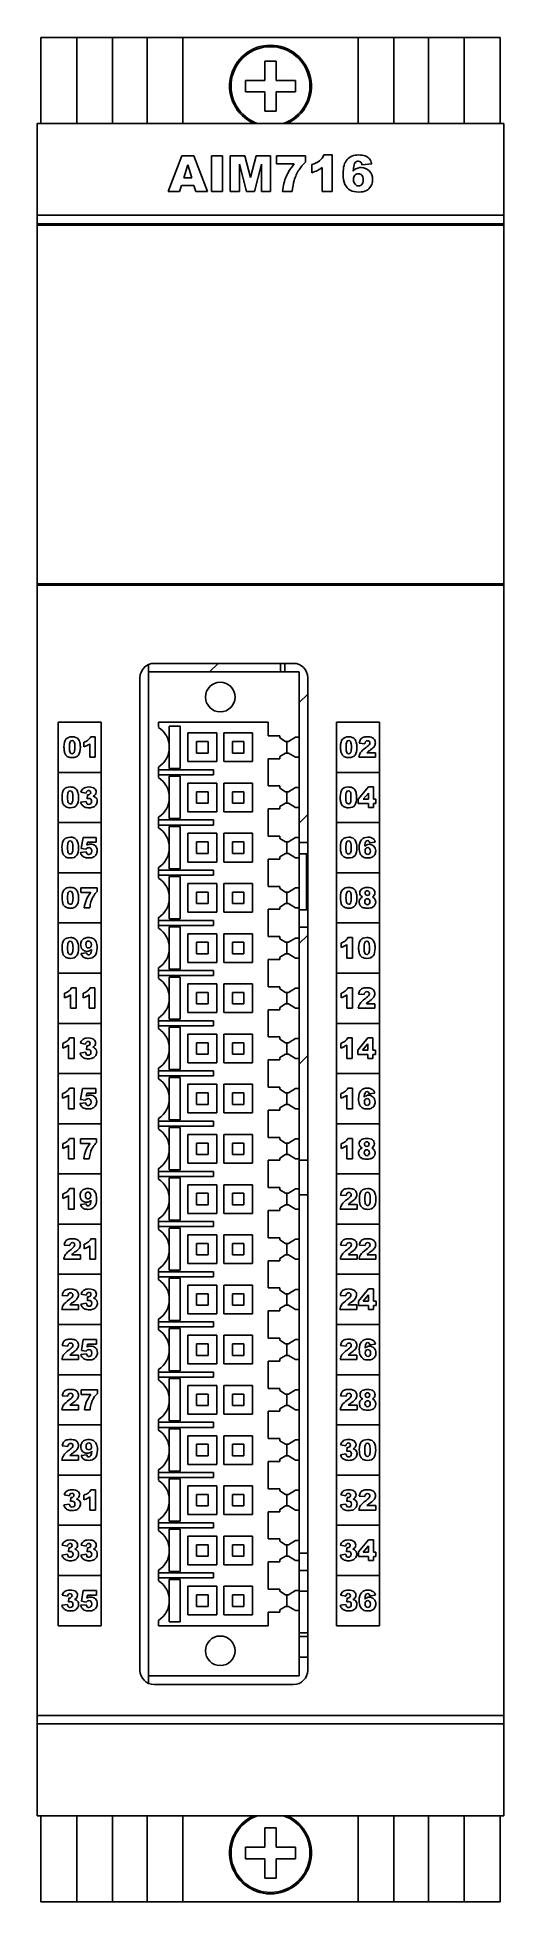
# Model space of a CAD drawing. Header units: millimetres. Extents: x 97 to 129, y 34 to 164.
import ezdxf

# ---------------------------------------------------------------- set-up
doc = ezdxf.new("R2010")
doc.units = ezdxf.units.MM
doc.header["$LTSCALE"] = 16.335
doc.layers.get('0').update_dxf_attribs({"linetype": 'CONTINUOUS'})

msp = doc.modelspace()

# ---------------------------------------------------------------- linework, layer by layer
at = {"linetype": 'Continuous'}
for p, q in [((96.8, 163.57), (96.8, 157.57)), ((128.8, 163.57), (96.8, 163.57)), ((99.3, 163.57), (99.3, 157.57)), ((101.8, 163.57), (101.8, 157.57)), ((104.2, 163.57), (104.2, 157.57)), ((106.7, 163.57), (106.7, 157.57)), ((118.9, 163.57), (118.9, 157.57)), ((121.4, 163.57), (121.4, 157.57)), ((123.8, 163.57), (123.8, 157.57)), ((126.3, 163.57), (126.3, 157.57)), ((128.8, 163.57), (128.8, 157.57)), ((112.4, 160.57), (112.4, 161.92)), ((112.4, 161.92), (113.2, 161.92)), ((113.2, 161.92), (113.2, 160.57)), ((111.05, 160.57), (111.05, 159.77)), ((111.05, 160.57), (112.4, 160.57)), ((113.2, 160.57), (114.55, 160.57)), ((114.55, 159.77), (114.55, 160.57)), ((111.05, 159.77), (112.4, 159.77)), ((112.4, 158.42), (112.4, 159.77)), ((113.2, 158.42), (113.2, 159.77)), ((114.55, 159.77), (113.2, 159.77)), ((96.55, 150.47), (96.55, 157.57)), ((129.05, 157.57), (96.55, 157.57)), ((113.2, 158.42), (112.4, 158.42)), ((129.05, 150.47), (129.05, 157.57)), ((106.62, 155.32), (105.68, 152.82)), ((107.47, 155.32), (106.62, 155.32)), ((108.41, 152.82), (107.47, 155.32)), ((108.68, 155.32), (108.68, 152.82)), ((109.46, 155.32), (108.68, 155.32)), ((109.46, 152.82), (109.46, 155.32)), ((110, 155.32), (110, 152.82)), ((111.02, 155.32), (110, 155.32)), ((110.64, 152.82), (110.64, 154.73)), ((110.64, 154.73), (111.12, 152.82)), ((111.41, 153.8), (111.02, 155.32)), ((111.8, 155.32), (111.41, 153.8)), ((111.69, 152.82), (112.18, 154.73)), ((112.81, 155.32), (111.8, 155.32)), ((112.18, 154.73), (112.18, 152.82)), ((112.81, 152.82), (112.81, 155.32)), ((113.21, 155.32), (113.21, 154.74)), ((115.23, 155.32), (113.21, 155.32)), ((113.21, 154.74), (114.44, 154.74)), ((115.23, 154.86), (115.23, 155.32)), ((117.1, 155.37), (116.52, 155.37)), ((117.1, 152.82), (117.1, 155.37)), ((119.17, 154.68), (119.86, 154.76)), ((106.76, 153.78), (107.04, 154.68)), ((107.31, 153.78), (106.76, 153.78)), ((107.04, 154.68), (107.31, 153.78)), ((115.67, 154.7), (115.67, 154.13)), ((116.4, 154.49), (116.4, 152.82)), ((105.68, 152.82), (106.47, 152.82)), ((106.47, 152.82), (106.59, 153.24)), ((106.59, 153.24), (107.47, 153.24)), ((107.47, 153.24), (107.6, 152.82)), ((107.6, 152.82), (108.41, 152.82)), ((108.68, 152.82), (109.46, 152.82)), ((110, 152.82), (110.64, 152.82)), ((111.12, 152.82), (111.69, 152.82)), ((112.18, 152.82), (112.81, 152.82)), ((113.63, 152.82), (114.32, 152.82)), ((116.4, 152.82), (117.1, 152.82)), ((129.05, 151.17), (96.55, 151.17)), ((96.55, 150.57), (129.05, 150.57)), ((96.55, 150.47), (96.55, 125.47)), ((129.05, 150.47), (96.55, 150.47)), ((104.85, 150.47), (104.95, 150.57)), ((113.25, 150.47), (113.35, 150.57)), ((121.65, 150.47), (121.75, 150.57)), ((129.05, 125.47), (129.05, 150.47)), ((96.55, 125.37), (96.65, 125.47)), ((96.55, 39.57), (96.55, 125.47)), ((96.55, 125.47), (129.05, 125.47)), ((96.55, 125.37), (129.05, 125.37)), ((104.95, 125.37), (105.05, 125.47)), ((113.35, 125.37), (113.45, 125.47)), ((121.75, 125.37), (121.85, 125.47)), ((129.05, 39.57), (129.05, 125.47)), ((104.3, 119.84), (104.3, 119.32)), ((114.4, 119.92), (104.7, 119.92)), ((108.55, 119.32), (109.15, 119.92)), ((113.5, 119.92), (113.5, 119.32)), ((113.8, 119.32), (113.8, 119.92)), ((103.7, 118.92), (103.7, 49.72)), ((104.3, 119.32), (104.3, 49.32)), ((114.8, 119.32), (104.3, 119.32)), ((114.8, 49.32), (114.8, 119.32)), ((115.4, 49.72), (115.4, 118.92)), ((114.8, 117.18), (115.4, 117.78)), ((98, 115.82), (98, 52.82)), ((101, 115.82), (98, 115.82)), ((101, 52.82), (101, 115.82)), ((105, 115.46), (105, 115.82)), ((105, 115.82), (112.65, 115.82)), ((112.65, 114.87), (112.65, 115.82)), ((117.4, 52.82), (117.4, 115.82)), ((117.4, 115.82), (120.4, 115.82)), ((120.4, 115.82), (120.4, 52.82)), ((99.79, 114.42), (99.79, 114.1)), ((100.59, 114.8), (100.27, 114.8)), ((100.59, 113.37), (100.59, 114.8)), ((105.75, 114.08), (105.75, 115.55)), ((105.75, 115.55), (106.5, 115.55)), ((106.5, 115.55), (106.5, 112.6)), ((107.05, 113.07), (107.05, 115.07)), ((109.05, 115.07), (107.05, 115.07)), ((107.65, 113.67), (107.65, 114.47)), ((107.65, 114.47), (108.45, 114.47)), ((108.45, 114.47), (108.45, 113.67)), ((109.05, 115.07), (109.05, 113.07)), ((109.55, 115.07), (109.55, 113.07)), ((111.55, 115.07), (109.55, 115.07)), ((110.15, 113.67), (110.15, 114.47)), ((110.15, 114.47), (110.95, 114.47)), ((110.95, 114.47), (110.95, 113.67)), ((111.55, 115.07), (111.55, 113.07)), ((112.65, 114.87), (113.45, 114.87)), ((113.45, 114.87), (113.45, 114.72)), ((113.45, 114.72), (113.85, 114.47)), ((113.85, 114.47), (114.05, 114.47)), ((113.95, 114.47), (113.95, 113.67)), ((114.05, 114.47), (114.55, 114.77)), ((114.55, 114.77), (114.8, 114.77)), ((100.2, 114.31), (100.2, 113.37)), ((100.2, 113.37), (100.59, 113.37)), ((105.75, 112.6), (105.75, 114.07)), ((108.45, 113.67), (107.65, 113.67)), ((110.95, 113.67), (110.15, 113.67)), ((112.65, 111.37), (112.65, 113.27)), ((113.45, 113.27), (112.65, 113.27)), ((113.85, 113.67), (113.45, 113.43)), ((113.45, 113.43), (113.45, 113.27)), ((114.05, 113.67), (113.85, 113.67)), ((114.55, 113.37), (114.05, 113.67)), ((114.8, 113.37), (114.55, 113.37)), ((118.96, 113.37), (120.12, 113.37)), ((118.98, 114.35), (119.37, 114.32)), ((120.12, 113.69), (119.52, 113.69)), ((120.12, 113.37), (120.12, 113.69)), ((98, 112.32), (101, 112.32)), ((105, 111.96), (105, 112.69)), ((105, 112.5), (108.83, 112.5)), ((108.83, 112.15), (105, 112.15)), ((106.5, 112.6), (105.75, 112.6)), ((105.75, 110.58), (105.75, 112.05)), ((105.75, 112.05), (106.5, 112.05)), ((106.5, 112.05), (106.5, 109.1)), ((109.05, 113.07), (107.05, 113.07)), ((108.83, 112.15), (108.83, 112.5)), ((111.55, 113.07), (109.55, 113.07)), ((117.4, 112.32), (120.4, 112.32)), ((99.59, 110.94), (99.96, 110.87)), ((100.04, 110.76), (100.02, 110.48)), ((105.75, 109.1), (105.75, 110.57)), ((107.05, 109.57), (107.05, 111.57)), ((109.05, 111.57), (107.05, 111.57)), ((107.65, 110.17), (107.65, 110.97)), ((107.65, 110.97), (108.45, 110.97)), ((108.45, 110.97), (108.45, 110.17)), ((109.05, 111.57), (109.05, 109.57)), ((109.55, 111.57), (109.55, 109.57)), ((111.55, 111.57), (109.55, 111.57)), ((110.15, 110.17), (110.15, 110.97)), ((110.15, 110.97), (110.95, 110.97)), ((110.95, 110.97), (110.95, 110.17)), ((111.55, 111.57), (111.55, 109.57)), ((112.65, 111.37), (113.45, 111.37)), ((113.45, 111.37), (113.45, 111.22)), ((113.45, 111.22), (113.85, 110.97)), ((113.85, 110.97), (114.05, 110.97)), ((113.95, 110.97), (113.95, 110.17)), ((114.05, 110.97), (114.55, 111.27)), ((114.55, 111.27), (114.8, 111.27)), ((119.63, 111.3), (118.92, 110.46)), ((119.25, 110.44), (119.63, 110.88)), ((119.97, 111.3), (119.63, 111.3)), ((119.63, 110.88), (119.63, 110.44)), ((119.97, 110.44), (119.97, 111.3)), ((99.96, 110.3), (99.57, 110.24)), ((109.05, 109.57), (107.05, 109.57)), ((108.45, 110.17), (107.65, 110.17)), ((111.55, 109.57), (109.55, 109.57)), ((110.95, 110.17), (110.15, 110.17)), ((112.65, 107.87), (112.65, 109.77)), ((113.45, 109.77), (112.65, 109.77)), ((113.85, 110.17), (113.45, 109.93)), ((113.45, 109.93), (113.45, 109.77)), ((114.05, 110.17), (113.85, 110.17)), ((114.55, 109.87), (114.05, 110.17)), ((114.8, 109.87), (114.55, 109.87)), ((114.8, 108.78), (115.4, 109.38)), ((118.92, 110.46), (118.92, 110.14)), ((118.92, 110.14), (119.63, 110.14)), ((119.63, 110.44), (119.25, 110.44)), ((119.63, 110.14), (119.63, 109.87)), ((119.63, 109.87), (119.97, 109.87)), ((120.15, 110.44), (119.97, 110.44)), ((119.97, 109.87), (119.97, 110.14)), ((119.97, 110.14), (120.15, 110.14)), ((120.15, 110.14), (120.15, 110.44)), ((101, 108.82), (98, 108.82)), ((105, 108.46), (105, 109.19)), ((105, 109), (108.83, 109)), ((108.83, 108.65), (105, 108.65)), ((106.5, 109.1), (105.75, 109.1)), ((105.75, 107.08), (105.75, 108.55)), ((105.75, 108.55), (106.5, 108.55)), ((106.5, 108.55), (106.5, 105.6)), ((107.05, 106.07), (107.05, 108.07)), ((109.05, 108.07), (107.05, 108.07)), ((108.83, 108.65), (108.83, 109)), ((109.05, 108.07), (109.05, 106.07)), ((109.55, 108.07), (109.55, 106.07)), ((111.55, 108.07), (109.55, 108.07)), ((111.55, 108.07), (111.55, 106.07)), ((120.4, 108.82), (117.4, 108.82)), ((99.96, 106.78), (99.56, 106.74)), ((99.74, 107.77), (99.61, 107.02)), ((99.61, 107.02), (99.95, 106.97)), ((100.66, 107.77), (99.74, 107.77)), ((100, 107.25), (100.04, 107.46)), ((100.04, 107.46), (100.66, 107.46)), ((100.66, 107.46), (100.66, 107.77)), ((105.75, 105.6), (105.75, 107.07)), ((107.65, 106.67), (107.65, 107.47)), ((107.65, 107.47), (108.45, 107.47)), ((108.45, 106.67), (107.65, 106.67)), ((108.45, 107.47), (108.45, 106.67)), ((110.15, 106.67), (110.15, 107.47)), ((110.15, 107.47), (110.95, 107.47)), ((110.95, 106.67), (110.15, 106.67)), ((110.95, 107.47), (110.95, 106.67)), ((112.65, 107.87), (113.45, 107.87)), ((113.45, 107.87), (113.45, 107.72)), ((113.45, 107.72), (113.85, 107.47)), ((113.85, 106.67), (113.45, 106.43)), ((113.85, 107.47), (114.05, 107.47)), ((114.05, 106.67), (113.85, 106.67)), ((113.95, 107.47), (113.95, 106.67)), ((114.05, 107.47), (114.55, 107.77)), ((114.55, 106.37), (114.05, 106.67)), ((114.55, 107.77), (114.8, 107.77)), ((115.4, 107.43), (114.8, 107.43)), ((114.8, 106.63), (115.4, 106.63)), ((115.3, 102.73), (115.3, 106.63)), ((119.71, 107.41), (120.1, 107.46)), ((98, 105.32), (101, 105.32)), ((105, 104.96), (105, 105.69)), ((105, 105.5), (108.83, 105.5)), ((106.5, 105.6), (105.75, 105.6)), ((109.05, 106.07), (107.05, 106.07)), ((108.83, 105.15), (108.83, 105.5)), ((111.55, 106.07), (109.55, 106.07)), ((112.65, 104.37), (112.65, 106.27)), ((113.45, 106.27), (112.65, 106.27)), ((113.45, 106.43), (113.45, 106.27)), ((114.8, 106.37), (114.55, 106.37)), ((117.4, 105.32), (120.4, 105.32)), ((99.59, 104.27), (99.59, 103.95)), ((100.72, 104.27), (99.59, 104.27)), ((100.72, 104.01), (100.72, 104.27)), ((108.83, 105.15), (105, 105.15)), ((105.75, 103.58), (105.75, 105.05)), ((105.75, 105.05), (106.5, 105.05)), ((106.5, 105.05), (106.5, 102.1)), ((107.05, 102.57), (107.05, 104.57)), ((109.05, 104.57), (107.05, 104.57)), ((109.05, 104.57), (109.05, 102.57)), ((109.55, 104.57), (109.55, 102.57)), ((111.55, 104.57), (109.55, 104.57)), ((111.55, 104.57), (111.55, 102.57)), ((112.65, 104.37), (113.45, 104.37)), ((113.45, 104.37), (113.45, 104.22)), ((113.45, 104.22), (113.85, 103.97)), ((114.05, 103.97), (114.55, 104.27)), ((114.55, 104.27), (114.8, 104.27)), ((99.59, 103.95), (100.28, 103.95)), ((99.82, 102.87), (100.21, 102.87)), ((105.75, 102.1), (105.75, 103.57)), ((107.65, 103.17), (107.65, 103.97)), ((107.65, 103.97), (108.45, 103.97)), ((108.45, 103.17), (107.65, 103.17)), ((108.45, 103.97), (108.45, 103.17)), ((110.15, 103.17), (110.15, 103.97)), ((110.15, 103.97), (110.95, 103.97)), ((110.95, 103.17), (110.15, 103.17)), ((110.95, 103.97), (110.95, 103.17)), ((112.65, 100.87), (112.65, 102.77)), ((113.45, 102.77), (112.65, 102.77)), ((113.85, 103.17), (113.45, 102.93)), ((113.45, 102.93), (113.45, 102.77)), ((113.85, 103.97), (114.05, 103.97)), ((114.05, 103.17), (113.85, 103.17)), ((113.95, 103.97), (113.95, 103.17)), ((114.55, 102.87), (114.05, 103.17)), ((114.8, 102.87), (114.55, 102.87)), ((114.8, 102.73), (115.4, 102.73)), ((101, 101.82), (98, 101.82)), ((105, 101.46), (105, 102.19)), ((105, 102), (108.83, 102)), ((108.83, 101.65), (105, 101.65)), ((106.5, 102.1), (105.75, 102.1)), ((105.75, 100.08), (105.75, 101.55)), ((105.75, 101.55), (106.5, 101.55)), ((106.5, 101.55), (106.5, 98.6)), ((109.05, 102.57), (107.05, 102.57)), ((108.83, 101.65), (108.83, 102)), ((111.55, 102.57), (109.55, 102.57)), ((114.8, 101.52), (115.4, 101.52)), ((120.4, 101.82), (117.4, 101.82)), ((107.05, 99.07), (107.05, 101.07)), ((109.05, 101.07), (107.05, 101.07)), ((107.65, 99.67), (107.65, 100.47)), ((107.65, 100.47), (108.45, 100.47)), ((108.45, 100.47), (108.45, 99.67)), ((109.05, 101.07), (109.05, 99.07)), ((109.55, 101.07), (109.55, 99.07)), ((111.55, 101.07), (109.55, 101.07)), ((110.15, 99.67), (110.15, 100.47)), ((110.15, 100.47), (110.95, 100.47)), ((110.95, 100.47), (110.95, 99.67)), ((111.55, 101.07), (111.55, 99.07)), ((112.65, 100.87), (113.45, 100.87)), ((113.45, 100.87), (113.45, 100.72)), ((113.45, 100.72), (113.85, 100.47)), ((113.85, 100.47), (114.05, 100.47)), ((113.95, 100.47), (113.95, 99.67)), ((114.05, 100.47), (114.55, 100.77)), ((114.55, 100.77), (114.8, 100.77)), ((114.8, 100.38), (115.4, 100.98)), ((117.72, 100.42), (117.72, 100.1)), ((118.13, 100.31), (118.13, 99.37)), ((118.52, 100.8), (118.2, 100.8)), ((118.52, 99.37), (118.52, 100.8)), ((99.99, 99.74), (99.6, 99.69)), ((105.75, 98.6), (105.75, 100.07)), ((109.05, 99.07), (107.05, 99.07)), ((108.45, 99.67), (107.65, 99.67)), ((111.55, 99.07), (109.55, 99.07)), ((110.95, 99.67), (110.15, 99.67)), ((112.65, 97.37), (112.65, 99.27)), ((113.45, 99.27), (112.65, 99.27)), ((113.85, 99.67), (113.45, 99.43)), ((113.45, 99.43), (113.45, 99.27)), ((114.05, 99.67), (113.85, 99.67)), ((114.55, 99.37), (114.05, 99.67)), ((114.8, 99.37), (114.55, 99.37)), ((118.13, 99.37), (118.52, 99.37)), ((98, 98.32), (101, 98.32)), ((105, 97.96), (105, 98.69)), ((105, 98.5), (108.83, 98.5)), ((108.83, 98.15), (105, 98.15)), ((106.5, 98.6), (105.75, 98.6)), ((105.75, 96.58), (105.75, 98.05)), ((105.75, 98.05), (106.5, 98.05)), ((106.5, 98.05), (106.5, 95.1)), ((107.05, 95.57), (107.05, 97.57)), ((109.05, 97.57), (107.05, 97.57)), ((108.83, 98.15), (108.83, 98.5)), ((109.05, 97.57), (109.05, 95.57)), ((109.55, 97.57), (109.55, 95.57)), ((111.55, 97.57), (109.55, 97.57)), ((111.55, 97.57), (111.55, 95.57)), ((117.4, 98.32), (120.4, 98.32)), ((98.45, 96.92), (98.45, 96.6)), ((98.86, 96.81), (98.86, 95.87)), ((99.25, 97.3), (98.93, 97.3)), ((99.25, 95.87), (99.25, 97.3)), ((99.75, 96.92), (99.75, 96.6)), ((100.16, 96.81), (100.16, 95.87)), ((100.55, 97.3), (100.23, 97.3)), ((100.55, 95.87), (100.55, 97.3)), ((105.75, 95.1), (105.75, 96.57)), ((107.65, 96.17), (107.65, 96.97)), ((107.65, 96.97), (108.45, 96.97)), ((108.45, 96.97), (108.45, 96.17)), ((110.15, 96.17), (110.15, 96.97)), ((110.15, 96.97), (110.95, 96.97)), ((110.95, 96.97), (110.95, 96.17)), ((112.65, 97.37), (113.45, 97.37)), ((113.45, 97.37), (113.45, 97.22)), ((113.45, 97.22), (113.85, 96.97)), ((113.85, 96.97), (114.05, 96.97)), ((113.95, 96.97), (113.95, 96.17)), ((114.05, 96.97), (114.55, 97.27)), ((114.55, 97.27), (114.8, 97.27)), ((117.72, 96.92), (117.72, 96.6)), ((118.13, 96.81), (118.13, 95.87)), ((118.52, 97.3), (118.2, 97.3)), ((118.52, 95.87), (118.52, 97.3)), ((118.94, 96.85), (119.33, 96.82)), ((98.86, 95.87), (99.25, 95.87)), ((100.16, 95.87), (100.55, 95.87)), ((105, 94.46), (105, 95.19)), ((105, 95), (108.83, 95)), ((106.5, 95.1), (105.75, 95.1)), ((109.05, 95.57), (107.05, 95.57)), ((108.45, 96.17), (107.65, 96.17)), ((108.83, 94.65), (108.83, 95)), ((111.55, 95.57), (109.55, 95.57)), ((110.95, 96.17), (110.15, 96.17)), ((112.65, 93.87), (112.65, 95.77)), ((113.45, 95.77), (112.65, 95.77)), ((113.85, 96.17), (113.45, 95.93)), ((113.45, 95.93), (113.45, 95.77)), ((114.05, 96.17), (113.85, 96.17)), ((114.55, 95.87), (114.05, 96.17)), ((114.8, 95.87), (114.55, 95.87)), ((118.13, 95.87), (118.52, 95.87)), ((118.92, 95.87), (120.08, 95.87)), ((120.08, 96.19), (119.48, 96.19)), ((120.08, 95.87), (120.08, 96.19)), ((101, 94.82), (98, 94.82)), ((99.12, 93.8), (98.8, 93.8)), ((99.12, 92.37), (99.12, 93.8)), ((108.83, 94.65), (105, 94.65)), ((105.75, 93.08), (105.75, 94.55)), ((105.75, 94.55), (106.5, 94.55)), ((106.5, 94.55), (106.5, 91.6)), ((107.05, 92.07), (107.05, 94.07)), ((109.05, 94.07), (107.05, 94.07)), ((109.05, 94.07), (109.05, 92.07)), ((109.55, 94.07), (109.55, 92.07)), ((111.55, 94.07), (109.55, 94.07)), ((111.55, 94.07), (111.55, 92.07)), ((112.65, 93.87), (113.45, 93.87)), ((113.45, 93.87), (113.45, 93.72)), ((113.45, 93.72), (113.85, 93.47)), ((114.05, 93.47), (114.55, 93.77)), ((114.55, 93.77), (114.8, 93.77)), ((120.4, 94.82), (117.4, 94.82)), ((118.5, 93.8), (118.18, 93.8)), ((118.5, 92.37), (118.5, 93.8)), ((119.59, 93.8), (118.88, 92.96)), ((119.93, 93.8), (119.59, 93.8)), ((119.93, 92.94), (119.93, 93.8)), ((98.32, 93.42), (98.32, 93.1)), ((98.72, 93.31), (98.72, 92.37)), ((98.72, 92.37), (99.12, 92.37)), ((99.92, 92.8), (99.53, 92.74)), ((99.55, 93.44), (99.92, 93.37)), ((100, 93.26), (99.98, 92.98)), ((105.75, 91.6), (105.75, 93.07)), ((107.65, 92.67), (107.65, 93.47)), ((107.65, 93.47), (108.45, 93.47)), ((108.45, 92.67), (107.65, 92.67)), ((108.45, 93.47), (108.45, 92.67)), ((110.15, 92.67), (110.15, 93.47)), ((110.15, 93.47), (110.95, 93.47)), ((110.95, 92.67), (110.15, 92.67)), ((110.95, 93.47), (110.95, 92.67)), ((113.85, 92.67), (113.45, 92.43)), ((113.45, 92.43), (113.45, 92.27)), ((113.85, 93.47), (114.05, 93.47)), ((114.05, 92.67), (113.85, 92.67)), ((113.95, 93.47), (113.95, 92.67)), ((114.55, 92.37), (114.05, 92.67)), ((114.8, 92.37), (114.55, 92.37)), ((114.8, 91.98), (115.4, 92.58)), ((117.7, 93.42), (117.7, 93.1)), ((118.11, 93.31), (118.11, 92.37)), ((118.11, 92.37), (118.5, 92.37)), ((118.88, 92.96), (118.88, 92.64)), ((118.88, 92.64), (119.59, 92.64)), ((119.22, 92.94), (119.59, 93.38)), ((119.59, 92.94), (119.22, 92.94)), ((119.59, 93.38), (119.59, 92.94)), ((119.59, 92.64), (119.59, 92.37)), ((119.59, 92.37), (119.93, 92.37)), ((120.11, 92.94), (119.93, 92.94)), ((119.93, 92.64), (120.11, 92.64)), ((119.93, 92.37), (119.93, 92.64)), ((120.11, 92.64), (120.11, 92.94)), ((98, 91.32), (101, 91.32)), ((105, 90.96), (105, 91.69)), ((105, 91.5), (108.83, 91.5)), ((108.83, 91.15), (105, 91.15)), ((106.5, 91.6), (105.75, 91.6)), ((105.75, 89.58), (105.75, 91.05)), ((105.75, 91.05), (106.5, 91.05)), ((106.5, 91.05), (106.5, 88.1)), ((109.05, 92.07), (107.05, 92.07)), ((108.83, 91.15), (108.83, 91.5)), ((111.55, 92.07), (109.55, 92.07)), ((113.45, 92.27), (112.65, 92.27)), ((112.65, 90.37), (112.65, 92.27)), ((117.4, 91.32), (120.4, 91.32)), ((98.31, 89.92), (98.31, 89.6)), ((98.72, 89.81), (98.72, 88.87)), ((99.12, 90.3), (98.79, 90.3)), ((99.12, 88.87), (99.12, 90.3)), ((99.7, 90.27), (99.57, 89.52)), ((100.62, 90.27), (99.7, 90.27)), ((99.96, 89.75), (100, 89.96)), ((100, 89.96), (100.62, 89.96)), ((100.62, 89.96), (100.62, 90.27)), ((107.05, 88.57), (107.05, 90.57)), ((109.05, 90.57), (107.05, 90.57)), ((107.65, 89.97), (108.45, 89.97)), ((107.65, 89.17), (107.65, 89.97)), ((108.45, 89.97), (108.45, 89.17)), ((109.05, 90.57), (109.05, 88.57)), ((109.55, 90.57), (109.55, 88.57)), ((111.55, 90.57), (109.55, 90.57)), ((110.15, 89.97), (110.95, 89.97)), ((110.15, 89.17), (110.15, 89.97)), ((110.95, 89.97), (110.95, 89.17)), ((111.55, 90.57), (111.55, 88.57)), ((112.65, 90.37), (113.45, 90.37)), ((113.45, 90.37), (113.45, 90.22)), ((113.45, 90.22), (113.85, 89.97)), ((113.85, 89.97), (114.05, 89.97)), ((113.95, 89.97), (113.95, 89.17)), ((114.05, 89.97), (114.55, 90.27)), ((114.55, 90.27), (114.8, 90.27)), ((117.71, 89.92), (117.71, 89.6)), ((118.12, 89.81), (118.12, 88.87)), ((118.51, 90.3), (118.19, 90.3)), ((118.51, 88.87), (118.51, 90.3)), ((119.68, 89.91), (120.06, 89.96)), ((98.72, 88.87), (99.12, 88.87)), ((99.92, 89.28), (99.52, 89.24)), ((99.57, 89.52), (99.91, 89.47)), ((105.75, 88.1), (105.75, 89.57)), ((109.05, 88.57), (107.05, 88.57)), ((108.45, 89.17), (107.65, 89.17)), ((111.55, 88.57), (109.55, 88.57)), ((110.95, 89.17), (110.15, 89.17)), ((113.45, 88.77), (112.65, 88.77)), ((112.65, 86.87), (112.65, 88.77)), ((113.85, 89.17), (113.45, 88.93)), ((113.45, 88.93), (113.45, 88.77)), ((114.05, 89.17), (113.85, 89.17)), ((114.55, 88.87), (114.05, 89.17)), ((114.8, 88.87), (114.55, 88.87)), ((118.12, 88.87), (118.51, 88.87)), ((101, 87.82), (98, 87.82)), ((105, 87.46), (105, 88.19)), ((105, 88), (108.83, 88)), ((108.83, 87.65), (105, 87.65)), ((106.5, 88.1), (105.75, 88.1)), ((105.75, 87.55), (106.5, 87.55)), ((105.75, 86.08), (105.75, 87.55)), ((106.5, 87.55), (106.5, 84.6)), ((108.83, 87.65), (108.83, 88)), ((120.4, 87.82), (117.4, 87.82)), ((98.32, 86.42), (98.32, 86.1)), ((98.73, 86.31), (98.73, 85.37)), ((99.12, 86.8), (98.8, 86.8)), ((99.12, 85.37), (99.12, 86.8)), ((99.55, 86.77), (99.55, 86.45)), ((100.68, 86.77), (99.55, 86.77)), ((99.55, 86.45), (100.24, 86.45)), ((100.68, 86.51), (100.68, 86.77)), ((105.75, 84.6), (105.75, 86.07)), ((109.05, 87.07), (107.05, 87.07)), ((107.05, 85.07), (107.05, 87.07)), ((107.65, 86.47), (108.45, 86.47)), ((107.65, 85.67), (107.65, 86.47)), ((108.45, 86.47), (108.45, 85.67)), ((109.05, 87.07), (109.05, 85.07)), ((111.55, 87.07), (109.55, 87.07)), ((109.55, 87.07), (109.55, 85.07)), ((110.15, 86.47), (110.95, 86.47)), ((110.15, 85.67), (110.15, 86.47)), ((110.95, 86.47), (110.95, 85.67)), ((111.55, 87.07), (111.55, 85.07)), ((112.65, 86.87), (113.45, 86.87)), ((113.45, 86.87), (113.45, 86.72)), ((113.45, 86.72), (113.85, 86.47)), ((113.85, 86.47), (114.05, 86.47)), ((113.95, 86.47), (113.95, 85.67)), ((114.05, 86.47), (114.55, 86.77)), ((114.55, 86.77), (114.8, 86.77)), ((117.72, 86.42), (117.72, 86.1)), ((118.13, 86.31), (118.13, 85.37)), ((118.52, 86.8), (118.2, 86.8)), ((118.52, 85.37), (118.52, 86.8)), ((98.73, 85.37), (99.12, 85.37)), ((99.79, 85.37), (100.17, 85.37)), ((105, 83.96), (105, 84.69)), ((106.5, 84.6), (105.75, 84.6)), ((109.05, 85.07), (107.05, 85.07)), ((108.45, 85.67), (107.65, 85.67)), ((111.55, 85.07), (109.55, 85.07)), ((110.95, 85.67), (110.15, 85.67)), ((113.45, 85.27), (112.65, 85.27)), ((112.65, 83.37), (112.65, 85.27)), ((113.85, 85.67), (113.45, 85.43)), ((113.45, 85.43), (113.45, 85.27)), ((114.05, 85.67), (113.85, 85.67)), ((114.55, 85.37), (114.05, 85.67)), ((114.8, 85.37), (114.55, 85.37)), ((114.8, 85.27), (115.4, 85.27)), ((114.8, 85.27), (115.4, 85.27)), ((118.13, 85.37), (118.52, 85.37)), ((101, 84.32), (98, 84.32)), ((99.12, 83.3), (98.8, 83.3)), ((99.12, 81.87), (99.12, 83.3)), ((105, 84.5), (108.83, 84.5)), ((108.83, 84.15), (105, 84.15)), ((105.75, 84.05), (106.5, 84.05)), ((105.75, 82.58), (105.75, 84.05)), ((106.5, 84.05), (106.5, 81.1)), ((109.05, 83.57), (107.05, 83.57)), ((107.05, 81.57), (107.05, 83.57)), ((108.83, 84.15), (108.83, 84.5)), ((109.05, 83.57), (109.05, 81.57)), ((111.55, 83.57), (109.55, 83.57)), ((109.55, 83.57), (109.55, 81.57)), ((111.55, 83.57), (111.55, 81.57)), ((112.65, 83.37), (113.45, 83.37)), ((113.45, 83.37), (113.45, 83.22)), ((113.45, 83.22), (113.85, 82.97)), ((114.05, 82.97), (114.55, 83.27)), ((114.55, 83.27), (114.8, 83.27)), ((120.4, 84.32), (117.4, 84.32)), ((98.32, 82.92), (98.32, 82.6)), ((98.73, 82.81), (98.73, 81.87)), ((99.95, 82.24), (99.56, 82.19)), ((105.75, 81.1), (105.75, 82.57)), ((107.65, 82.97), (108.45, 82.97)), ((107.65, 82.17), (107.65, 82.97)), ((108.45, 82.17), (107.65, 82.17)), ((108.45, 82.97), (108.45, 82.17)), ((110.15, 82.97), (110.95, 82.97)), ((110.15, 82.17), (110.15, 82.97)), ((110.95, 82.17), (110.15, 82.17)), ((110.95, 82.97), (110.95, 82.17)), ((113.85, 82.17), (113.45, 81.93)), ((113.45, 81.93), (113.45, 81.77)), ((113.85, 82.97), (114.05, 82.97)), ((114.05, 82.17), (113.85, 82.17)), ((113.95, 82.97), (113.95, 82.17)), ((114.55, 81.87), (114.05, 82.17)), ((114.8, 82.87), (115.4, 82.87)), ((114.8, 82.87), (115.4, 82.87)), ((117.69, 82.85), (118.08, 82.82)), ((118.83, 82.19), (118.22, 82.19)), ((118.83, 81.87), (118.83, 82.19)), ((98, 80.82), (101, 80.82)), ((98.73, 81.87), (99.12, 81.87)), ((105, 80.46), (105, 81.19)), ((105, 81), (108.83, 81)), ((108.83, 80.65), (105, 80.65)), ((106.5, 81.1), (105.75, 81.1)), ((109.05, 81.57), (107.05, 81.57)), ((108.83, 80.65), (108.83, 81)), ((111.55, 81.57), (109.55, 81.57)), ((113.45, 81.77), (112.65, 81.77)), ((112.65, 79.87), (112.65, 81.77)), ((114.8, 81.87), (114.55, 81.87)), ((117.4, 80.82), (120.4, 80.82)), ((117.66, 81.87), (118.83, 81.87)), ((98.42, 79.35), (98.81, 79.32)), ((99.81, 79.42), (99.81, 79.1)), ((100.22, 79.31), (100.22, 78.37)), ((100.61, 79.8), (100.29, 79.8)), ((100.61, 78.37), (100.61, 79.8)), ((105.75, 80.55), (106.5, 80.55)), ((105.75, 79.08), (105.75, 80.55)), ((106.5, 80.55), (106.5, 77.6)), ((109.05, 80.07), (107.05, 80.07)), ((107.05, 78.07), (107.05, 80.07)), ((107.65, 79.47), (108.45, 79.47)), ((107.65, 78.67), (107.65, 79.47)), ((108.45, 79.47), (108.45, 78.67)), ((109.05, 80.07), (109.05, 78.07)), ((111.55, 80.07), (109.55, 80.07)), ((109.55, 80.07), (109.55, 78.07)), ((110.15, 79.47), (110.95, 79.47)), ((110.15, 78.67), (110.15, 79.47)), ((110.95, 79.47), (110.95, 78.67)), ((111.55, 80.07), (111.55, 78.07)), ((112.65, 79.87), (113.45, 79.87)), ((113.45, 79.87), (113.45, 79.72)), ((113.45, 79.72), (113.85, 79.47)), ((113.85, 79.47), (114.05, 79.47)), ((113.95, 79.47), (113.95, 78.67)), ((114.05, 79.47), (114.55, 79.77)), ((114.55, 79.77), (114.8, 79.77)), ((117.69, 79.35), (118.08, 79.32)), ((119, 79.35), (119.39, 79.32)), ((98.39, 78.37), (99.56, 78.37)), ((99.56, 78.69), (98.95, 78.69)), ((99.56, 78.37), (99.56, 78.69)), ((100.22, 78.37), (100.61, 78.37)), ((105.75, 77.6), (105.75, 79.07)), ((109.05, 78.07), (107.05, 78.07)), ((108.45, 78.67), (107.65, 78.67)), ((111.55, 78.07), (109.55, 78.07)), ((110.95, 78.67), (110.15, 78.67)), ((113.45, 78.27), (112.65, 78.27)), ((112.65, 76.37), (112.65, 78.27)), ((113.85, 78.67), (113.45, 78.43)), ((113.45, 78.43), (113.45, 78.27)), ((114.05, 78.67), (113.85, 78.67)), ((114.55, 78.37), (114.05, 78.67)), ((114.8, 78.37), (114.55, 78.37)), ((117.67, 78.37), (118.83, 78.37)), ((118.83, 78.69), (118.23, 78.69)), ((118.83, 78.37), (118.83, 78.69)), ((118.97, 78.37), (120.14, 78.37)), ((120.14, 78.69), (119.53, 78.69)), ((120.14, 78.37), (120.14, 78.69)), ((101, 77.32), (98, 77.32)), ((105, 76.96), (105, 77.69)), ((105, 77.5), (108.83, 77.5)), ((108.83, 77.15), (105, 77.15)), ((106.5, 77.6), (105.75, 77.6)), ((105.75, 77.05), (106.5, 77.05)), ((105.75, 75.58), (105.75, 77.05)), ((106.5, 77.05), (106.5, 74.1)), ((108.83, 77.15), (108.83, 77.5)), ((120.4, 77.32), (117.4, 77.32)), ((98.29, 75.85), (98.68, 75.82)), ((99.6, 75.94), (99.97, 75.87)), ((100.06, 75.76), (100.04, 75.48)), ((105.75, 74.1), (105.75, 75.57)), ((109.05, 76.57), (107.05, 76.57)), ((107.05, 74.57), (107.05, 76.57)), ((107.65, 75.97), (108.45, 75.97)), ((107.65, 75.17), (107.65, 75.97)), ((108.45, 75.97), (108.45, 75.17)), ((109.05, 76.57), (109.05, 74.57)), ((111.55, 76.57), (109.55, 76.57)), ((109.55, 76.57), (109.55, 74.57)), ((110.15, 75.97), (110.95, 75.97)), ((110.15, 75.17), (110.15, 75.97)), ((110.95, 75.97), (110.95, 75.17)), ((111.55, 76.57), (111.55, 74.57)), ((112.65, 76.37), (113.45, 76.37)), ((113.45, 76.37), (113.45, 76.22)), ((113.45, 76.22), (113.85, 75.97)), ((113.85, 75.97), (114.05, 75.97)), ((113.95, 75.97), (113.95, 75.17)), ((114.05, 75.97), (114.55, 76.27)), ((114.55, 76.27), (114.8, 76.27)), ((117.67, 75.85), (118.06, 75.82)), ((119.64, 76.3), (118.94, 75.46)), ((118.94, 75.46), (118.94, 75.14)), ((119.27, 75.44), (119.64, 75.88)), ((119.64, 75.44), (119.27, 75.44)), ((119.98, 76.3), (119.64, 76.3)), ((119.64, 75.88), (119.64, 75.44)), ((119.98, 75.44), (119.98, 76.3)), ((120.16, 75.44), (119.98, 75.44)), ((120.16, 75.14), (120.16, 75.44)), ((98.26, 74.87), (99.43, 74.87)), ((99.43, 75.19), (98.82, 75.19)), ((99.43, 74.87), (99.43, 75.19)), ((99.97, 75.3), (99.58, 75.24)), ((105, 73.46), (105, 74.19)), ((109.05, 74.57), (107.05, 74.57)), ((108.45, 75.17), (107.65, 75.17)), ((111.55, 74.57), (109.55, 74.57)), ((110.95, 75.17), (110.15, 75.17)), ((113.45, 74.77), (112.65, 74.77)), ((112.65, 72.87), (112.65, 74.77)), ((113.85, 75.17), (113.45, 74.93)), ((113.45, 74.93), (113.45, 74.77)), ((114.05, 75.17), (113.85, 75.17)), ((114.55, 74.87), (114.05, 75.17)), ((114.8, 74.87), (114.55, 74.87)), ((117.64, 74.87), (118.81, 74.87)), ((118.81, 75.19), (118.2, 75.19)), ((118.81, 74.87), (118.81, 75.19)), ((118.94, 75.14), (119.64, 75.14)), ((119.64, 75.14), (119.64, 74.87)), ((119.64, 74.87), (119.98, 74.87)), ((119.98, 75.14), (120.16, 75.14)), ((119.98, 74.87), (119.98, 75.14)), ((98, 73.82), (101, 73.82)), ((105, 74), (108.83, 74)), ((108.83, 73.65), (105, 73.65)), ((106.5, 74.1), (105.75, 74.1)), ((105.75, 73.55), (106.5, 73.55)), ((105.75, 72.08), (105.75, 73.55)), ((106.5, 73.55), (106.5, 70.6)), ((109.05, 73.07), (107.05, 73.07)), ((107.05, 71.07), (107.05, 73.07)), ((108.83, 73.65), (108.83, 74)), ((109.05, 73.07), (109.05, 71.07)), ((111.55, 73.07), (109.55, 73.07)), ((109.55, 73.07), (109.55, 71.07)), ((111.55, 73.07), (111.55, 71.07)), ((112.65, 72.87), (113.45, 72.87)), ((113.45, 72.87), (113.45, 72.72)), ((117.4, 73.82), (120.4, 73.82)), ((98.29, 72.35), (98.68, 72.32)), ((99.43, 71.69), (98.82, 71.69)), ((99.43, 71.37), (99.43, 71.69)), ((99.97, 71.78), (99.58, 71.74)), ((99.75, 72.77), (99.63, 72.02)), ((99.63, 72.02), (99.96, 71.97)), ((100.67, 72.77), (99.75, 72.77)), ((100.02, 72.25), (100.05, 72.46)), ((100.05, 72.46), (100.67, 72.46)), ((100.67, 72.46), (100.67, 72.77)), ((105.75, 70.6), (105.75, 72.07)), ((107.65, 72.47), (108.45, 72.47)), ((107.65, 71.67), (107.65, 72.47)), ((108.45, 71.67), (107.65, 71.67)), ((108.45, 72.47), (108.45, 71.67)), ((110.15, 72.47), (110.95, 72.47)), ((110.15, 71.67), (110.15, 72.47)), ((110.95, 71.67), (110.15, 71.67)), ((110.95, 72.47), (110.95, 71.67)), ((113.45, 72.72), (113.85, 72.47)), ((113.85, 71.67), (113.45, 71.43)), ((113.85, 72.47), (114.05, 72.47)), ((114.05, 71.67), (113.85, 71.67)), ((113.95, 72.47), (113.95, 71.67)), ((114.05, 72.47), (114.55, 72.77)), ((114.55, 71.37), (114.05, 71.67)), ((114.55, 72.77), (114.8, 72.77)), ((117.69, 72.35), (118.08, 72.32)), ((118.82, 71.69), (118.22, 71.69)), ((118.82, 71.37), (118.82, 71.69)), ((119.73, 72.41), (120.12, 72.46)), ((101, 70.32), (98, 70.32)), ((98.26, 71.37), (99.43, 71.37)), ((105, 69.96), (105, 70.69)), ((105, 70.5), (108.83, 70.5)), ((106.5, 70.6), (105.75, 70.6)), ((109.05, 71.07), (107.05, 71.07)), ((108.83, 70.15), (108.83, 70.5)), ((111.55, 71.07), (109.55, 71.07)), ((113.45, 71.27), (112.65, 71.27)), ((112.65, 69.37), (112.65, 71.27)), ((113.45, 71.43), (113.45, 71.27)), ((114.8, 71.37), (114.55, 71.37)), ((120.4, 70.32), (117.4, 70.32)), ((117.66, 71.37), (118.82, 71.37)), ((100.74, 69.27), (99.6, 69.27)), ((99.6, 69.27), (99.6, 68.95)), ((99.6, 68.95), (100.29, 68.95)), ((100.74, 69.01), (100.74, 69.27)), ((108.83, 70.15), (105, 70.15)), ((105.75, 70.05), (106.5, 70.05)), ((105.75, 68.58), (105.75, 70.05)), ((106.5, 70.05), (106.5, 67.1)), ((109.05, 69.57), (107.05, 69.57)), ((107.05, 67.57), (107.05, 69.57)), ((107.65, 68.97), (108.45, 68.97)), ((107.65, 68.17), (107.65, 68.97)), ((108.45, 68.97), (108.45, 68.17)), ((109.05, 69.57), (109.05, 67.57)), ((111.55, 69.57), (109.55, 69.57)), ((109.55, 69.57), (109.55, 67.57)), ((110.15, 68.97), (110.95, 68.97)), ((110.15, 68.17), (110.15, 68.97)), ((110.95, 68.97), (110.95, 68.17)), ((111.55, 69.57), (111.55, 67.57)), ((112.65, 69.37), (113.45, 69.37)), ((113.45, 69.37), (113.45, 69.22)), ((113.45, 69.22), (113.85, 68.97)), ((113.85, 68.97), (114.05, 68.97)), ((113.95, 68.97), (113.95, 68.17)), ((114.05, 68.97), (114.55, 69.27)), ((114.55, 69.27), (114.8, 69.27)), ((98.26, 67.87), (99.43, 67.87)), ((98.29, 68.85), (98.68, 68.82)), ((99.43, 68.19), (98.82, 68.19)), ((99.43, 67.87), (99.43, 68.19)), ((99.84, 67.87), (100.23, 67.87)), ((105.75, 67.1), (105.75, 68.57)), ((108.45, 68.17), (107.65, 68.17)), ((110.95, 68.17), (110.15, 68.17)), ((113.45, 67.77), (112.65, 67.77)), ((112.65, 65.87), (112.65, 67.77)), ((113.85, 68.17), (113.45, 67.93)), ((113.45, 67.93), (113.45, 67.77)), ((114.05, 68.17), (113.85, 68.17)), ((114.55, 67.87), (114.05, 68.17)), ((114.8, 67.87), (114.55, 67.87)), ((117.66, 67.87), (118.83, 67.87)), ((117.69, 68.85), (118.08, 68.82)), ((118.83, 68.19), (118.22, 68.19)), ((118.83, 67.87), (118.83, 68.19)), ((98, 66.82), (101, 66.82)), ((105, 66.46), (105, 67.19)), ((105, 67), (108.83, 67)), ((108.83, 66.65), (105, 66.65)), ((106.5, 67.1), (105.75, 67.1)), ((105.75, 66.55), (106.5, 66.55)), ((105.75, 65.08), (105.75, 66.55)), ((106.5, 66.55), (106.5, 63.6)), ((109.05, 67.57), (107.05, 67.57)), ((108.83, 66.65), (108.83, 67)), ((111.55, 67.57), (109.55, 67.57)), ((117.4, 66.82), (120.4, 66.82)), ((98.29, 65.35), (98.68, 65.32)), ((105.75, 63.6), (105.75, 65.07)), ((109.05, 66.07), (107.05, 66.07)), ((107.05, 64.07), (107.05, 66.07)), ((107.65, 65.47), (108.45, 65.47)), ((107.65, 64.67), (107.65, 65.47)), ((108.45, 65.47), (108.45, 64.67)), ((109.05, 66.07), (109.05, 64.07)), ((111.55, 66.07), (109.55, 66.07)), ((109.55, 66.07), (109.55, 64.07)), ((110.15, 65.47), (110.95, 65.47)), ((110.15, 64.67), (110.15, 65.47)), ((110.95, 65.47), (110.95, 64.67)), ((111.55, 66.07), (111.55, 64.07)), ((112.65, 65.87), (113.45, 65.87)), ((113.45, 65.87), (113.45, 65.72)), ((113.45, 65.72), (113.85, 65.47)), ((113.85, 65.47), (114.05, 65.47)), ((113.95, 65.47), (113.95, 64.67)), ((114.05, 65.47), (114.55, 65.77)), ((114.55, 65.77), (114.8, 65.77)), ((117.69, 65.44), (118.06, 65.37)), ((118.14, 65.26), (118.12, 64.98)), ((98.26, 64.37), (99.43, 64.37)), ((99.43, 64.69), (98.82, 64.69)), ((99.43, 64.37), (99.43, 64.69)), ((100, 64.74), (99.61, 64.69)), ((109.05, 64.07), (107.05, 64.07)), ((108.45, 64.67), (107.65, 64.67)), ((111.55, 64.07), (109.55, 64.07)), ((110.95, 64.67), (110.15, 64.67)), ((113.45, 64.27), (112.65, 64.27)), ((112.65, 62.37), (112.65, 64.27)), ((113.85, 64.67), (113.45, 64.43)), ((113.45, 64.43), (113.45, 64.27)), ((114.05, 64.67), (113.85, 64.67)), ((114.55, 64.37), (114.05, 64.67)), ((114.8, 64.37), (114.55, 64.37)), ((118.06, 64.8), (117.67, 64.74)), ((101, 63.32), (98, 63.32)), ((105, 62.96), (105, 63.69)), ((105, 63.5), (108.83, 63.5)), ((108.83, 63.15), (105, 63.15)), ((106.5, 63.6), (105.75, 63.6)), ((105.75, 63.05), (106.5, 63.05)), ((105.75, 61.58), (105.75, 63.05)), ((106.5, 63.05), (106.5, 60.1)), ((109.05, 62.57), (107.05, 62.57)), ((107.05, 60.57), (107.05, 62.57)), ((108.83, 63.15), (108.83, 63.5)), ((109.05, 62.57), (109.05, 60.57)), ((111.55, 62.57), (109.55, 62.57)), ((109.55, 62.57), (109.55, 60.57)), ((111.55, 62.57), (111.55, 60.57)), ((120.4, 63.32), (117.4, 63.32)), ((98.79, 61.3), (98.4, 61.24)), ((98.42, 61.94), (98.79, 61.87)), ((98.88, 61.76), (98.86, 61.48)), ((99.8, 61.92), (99.8, 61.6)), ((100.21, 61.81), (100.21, 60.87)), ((100.6, 62.3), (100.28, 62.3)), ((100.6, 60.87), (100.6, 62.3)), ((105.75, 60.1), (105.75, 61.57)), ((107.65, 61.97), (108.45, 61.97)), ((107.65, 61.17), (107.65, 61.97)), ((108.45, 61.17), (107.65, 61.17)), ((108.45, 61.97), (108.45, 61.17)), ((110.15, 61.97), (110.95, 61.97)), ((110.15, 61.17), (110.15, 61.97)), ((110.95, 61.17), (110.15, 61.17)), ((110.95, 61.97), (110.95, 61.17)), ((112.65, 62.37), (113.45, 62.37)), ((113.45, 62.37), (113.45, 62.22)), ((113.45, 62.22), (113.85, 61.97)), ((113.85, 61.17), (113.45, 60.93)), ((113.85, 61.97), (114.05, 61.97)), ((114.05, 61.17), (113.85, 61.17)), ((113.95, 61.97), (113.95, 61.17)), ((114.05, 61.97), (114.55, 62.27)), ((114.55, 60.87), (114.05, 61.17)), ((114.55, 62.27), (114.8, 62.27)), ((118.06, 61.3), (117.67, 61.24)), ((117.7, 61.94), (118.06, 61.87)), ((118.15, 61.76), (118.13, 61.48)), ((118.99, 61.85), (119.38, 61.82)), ((120.13, 61.19), (119.52, 61.19)), ((120.13, 60.87), (120.13, 61.19)), ((98, 59.82), (101, 59.82)), ((100.21, 60.87), (100.6, 60.87)), ((105, 59.46), (105, 60.19)), ((105, 60), (108.83, 60)), ((106.5, 60.1), (105.75, 60.1)), ((109.05, 60.57), (107.05, 60.57)), ((108.83, 59.65), (108.83, 60)), ((111.55, 60.57), (109.55, 60.57)), ((113.45, 60.77), (112.65, 60.77)), ((112.65, 58.87), (112.65, 60.77)), ((113.45, 60.93), (113.45, 60.77)), ((114.8, 60.87), (114.55, 60.87)), ((117.4, 59.82), (120.4, 59.82)), ((118.96, 60.87), (120.13, 60.87)), ((108.83, 59.65), (105, 59.65)), ((105.75, 59.55), (106.5, 59.55)), ((105.75, 58.08), (105.75, 59.55)), ((106.5, 59.55), (106.5, 56.6)), ((109.05, 59.07), (107.05, 59.07)), ((107.05, 57.07), (107.05, 59.07)), ((109.05, 59.07), (109.05, 57.07)), ((111.55, 59.07), (109.55, 59.07)), ((109.55, 59.07), (109.55, 57.07)), ((111.55, 59.07), (111.55, 57.07)), ((112.65, 58.87), (113.45, 58.87)), ((113.45, 58.87), (113.45, 58.72)), ((113.45, 58.72), (113.85, 58.47)), ((114.05, 58.47), (114.55, 58.77)), ((114.55, 58.77), (114.8, 58.77)), ((119.64, 58.8), (118.93, 57.96)), ((119.98, 58.8), (119.64, 58.8)), ((119.98, 57.94), (119.98, 58.8)), ((98.66, 57.8), (98.27, 57.74)), ((98.29, 58.44), (98.66, 58.37)), ((98.74, 58.26), (98.72, 57.98)), ((99.96, 57.8), (99.58, 57.74)), ((99.6, 58.44), (99.96, 58.37)), ((100.05, 58.26), (100.03, 57.98)), ((105.75, 56.6), (105.75, 58.07)), ((107.65, 58.47), (108.45, 58.47)), ((107.65, 57.67), (107.65, 58.47)), ((108.45, 57.67), (107.65, 57.67)), ((108.45, 58.47), (108.45, 57.67)), ((110.15, 58.47), (110.95, 58.47)), ((110.15, 57.67), (110.15, 58.47)), ((110.95, 57.67), (110.15, 57.67)), ((110.95, 58.47), (110.95, 57.67)), ((113.45, 57.27), (112.65, 57.27)), ((112.65, 55.37), (112.65, 57.27)), ((113.85, 57.67), (113.45, 57.43)), ((113.45, 57.43), (113.45, 57.27)), ((113.85, 58.47), (114.05, 58.47)), ((114.05, 57.67), (113.85, 57.67)), ((113.95, 58.47), (113.95, 57.67)), ((114.55, 57.37), (114.05, 57.67)), ((114.8, 57.37), (114.55, 57.37)), ((115.4, 57.87), (114.8, 57.87)), ((115.4, 57.87), (114.8, 57.87)), ((118.04, 57.8), (117.65, 57.74)), ((117.67, 58.44), (118.04, 58.37)), ((118.12, 58.26), (118.1, 57.98)), ((118.93, 57.96), (118.93, 57.64)), ((118.93, 57.64), (119.64, 57.64)), ((119.26, 57.94), (119.64, 58.38)), ((119.64, 57.94), (119.26, 57.94)), ((119.64, 58.38), (119.64, 57.94)), ((119.64, 57.64), (119.64, 57.37)), ((119.64, 57.37), (119.98, 57.37)), ((120.15, 57.94), (119.98, 57.94)), ((119.98, 57.64), (120.15, 57.64)), ((119.98, 57.37), (119.98, 57.64)), ((120.15, 57.64), (120.15, 57.94)), ((101, 56.32), (98, 56.32)), ((105, 55.96), (105, 56.69)), ((105, 56.5), (108.83, 56.5)), ((108.83, 56.15), (105, 56.15)), ((106.5, 56.6), (105.75, 56.6)), ((105.75, 56.05), (106.5, 56.05)), ((105.75, 54.58), (105.75, 56.05)), ((106.5, 56.05), (106.5, 53.1)), ((109.05, 57.07), (107.05, 57.07)), ((108.83, 56.15), (108.83, 56.5)), ((111.55, 57.07), (109.55, 57.07)), ((114.8, 56.66), (115.4, 56.66)), ((120.4, 56.32), (117.4, 56.32)), ((98.29, 54.94), (98.66, 54.87)), ((98.74, 54.76), (98.72, 54.48)), ((99.74, 55.27), (99.62, 54.52)), ((100.67, 55.27), (99.74, 55.27)), ((100.01, 54.75), (100.04, 54.96)), ((100.04, 54.96), (100.67, 54.96)), ((100.67, 54.96), (100.67, 55.27)), ((109.05, 55.57), (107.05, 55.57)), ((107.05, 53.57), (107.05, 55.57)), ((107.65, 54.97), (108.45, 54.97)), ((107.65, 54.17), (107.65, 54.97)), ((108.45, 54.97), (108.45, 54.17)), ((109.05, 55.57), (109.05, 53.57)), ((111.55, 55.57), (109.55, 55.57)), ((109.55, 55.57), (109.55, 53.57)), ((110.15, 54.97), (110.95, 54.97)), ((110.15, 54.17), (110.15, 54.97)), ((110.95, 54.97), (110.95, 54.17)), ((111.55, 55.57), (111.55, 53.57)), ((112.65, 55.37), (113.45, 55.37)), ((113.45, 55.37), (113.45, 55.22)), ((113.45, 55.22), (113.85, 54.97)), ((113.85, 54.97), (114.05, 54.97)), ((113.95, 54.97), (113.95, 54.17)), ((114.05, 54.97), (114.55, 55.27)), ((114.55, 55.27), (114.8, 55.27)), ((114.8, 55.22), (115.4, 55.22)), ((117.69, 54.94), (118.05, 54.87)), ((118.14, 54.76), (118.12, 54.48)), ((119.72, 54.91), (120.11, 54.96)), ((98.66, 54.3), (98.27, 54.24)), ((99.96, 54.28), (99.57, 54.24)), ((99.62, 54.52), (99.95, 54.47)), ((105.75, 53.1), (105.75, 54.57)), ((109.05, 53.57), (107.05, 53.57)), ((108.45, 54.17), (107.65, 54.17)), ((111.55, 53.57), (109.55, 53.57)), ((110.95, 54.17), (110.15, 54.17)), ((113.45, 53.77), (112.65, 53.77)), ((112.65, 52.82), (112.65, 53.77)), ((113.85, 54.17), (113.45, 53.93)), ((113.45, 53.93), (113.45, 53.77)), ((114.05, 54.17), (113.85, 54.17)), ((114.55, 53.87), (114.05, 54.17)), ((114.8, 53.87), (114.55, 53.87)), ((118.05, 54.3), (117.67, 54.24)), ((98, 52.82), (101, 52.82)), ((105, 52.82), (105, 53.19)), ((105, 52.82), (112.65, 52.82)), ((106.5, 53.1), (105.75, 53.1)), ((114.8, 52.33), (115.4, 52.33)), ((115.4, 52.06), (114.8, 52.06)), ((120.4, 52.82), (117.4, 52.82)), ((115.4, 50.62), (114.8, 50.62)), ((114.8, 49.32), (104.3, 49.32)), ((104.3, 49.32), (104.3, 48.81)), ((104.7, 48.72), (114.4, 48.72)), ((129.05, 46.57), (96.55, 46.57)), ((129.05, 45.97), (96.55, 45.97)), ((129.05, 39.57), (96.55, 39.57)), ((96.8, 39.57), (96.8, 33.57)), ((99.3, 39.57), (99.3, 33.57)), ((101.8, 39.57), (101.8, 33.57)), ((104.2, 39.57), (104.2, 33.57)), ((106.7, 39.57), (106.7, 33.57)), ((118.9, 39.57), (118.9, 33.57)), ((121.4, 39.57), (121.4, 33.57)), ((123.8, 39.57), (123.8, 33.57)), ((126.3, 39.57), (126.3, 33.57)), ((128.8, 39.57), (128.8, 33.57)), ((112.4, 38.72), (113.2, 38.72)), ((112.4, 37.37), (112.4, 38.72)), ((113.2, 38.72), (113.2, 37.37)), ((111.05, 37.37), (112.4, 37.37)), ((111.05, 37.37), (111.05, 36.57)), ((111.05, 36.57), (112.4, 36.57)), ((112.4, 35.22), (112.4, 36.57)), ((113.2, 37.37), (114.55, 37.37)), ((114.55, 36.57), (113.2, 36.57)), ((113.2, 35.22), (113.2, 36.57)), ((114.55, 36.57), (114.55, 37.37)), ((113.2, 35.22), (112.4, 35.22)), ((128.8, 33.57), (96.8, 33.57))]:
    msp.add_line(p, q, dxfattribs=at)
for centre in [(109.3, 117.57), (109.3, 51.07)]:
    msp.add_circle(centre, 1.03, dxfattribs=at)
for centre, radius, start, end in [((112.8, 160.17), 2.85, 294.1365, 245.8635), ((112.8, 160.17), 2.75, 288.9617, 251.0383), ((98.35, 149.57), 1, 90, 115.6867), ((127.25, 149.57), 1, 64.3133, 90), ((98.35, 126.37), 1, 244.3133, 270), ((127.25, 126.37), 1, 270, 295.6867), ((104.7, 118.92), 1, 90, 180), ((114.4, 118.92), 1, 0, 90), ((104.1, 114.07), 1.65, 303.0557, 56.9443), ((104.1, 110.57), 1.65, 303.0557, 56.9443), ((104.1, 107.07), 1.65, 303.0557, 56.9443), ((104.1, 103.57), 1.65, 303.0557, 56.9443), ((119.56, 103.92), 1.07, 270.0061, 282.0044), ((104.1, 100.07), 1.65, 303.0557, 56.9443), ((104.1, 96.57), 1.65, 303.0557, 56.9443), ((104.1, 93.07), 1.65, 303.0557, 56.9443), ((104.1, 89.57), 1.65, 303.0557, 56.9443), ((104.1, 86.07), 1.65, 303.0557, 56.9443), ((119.52, 86.42), 1.07, 270.0061, 282.0044), ((104.1, 82.57), 1.65, 303.0557, 56.9443), ((104.1, 79.07), 1.65, 303.0557, 56.9443), ((104.1, 75.57), 1.65, 303.0557, 56.9443), ((104.1, 72.07), 1.65, 303.0557, 56.9443), ((104.1, 68.57), 1.65, 303.0557, 56.9443), ((119.58, 68.92), 1.07, 270.0061, 282.0044), ((104.1, 65.07), 1.65, 303.0557, 56.9443), ((104.1, 61.57), 1.65, 303.0557, 56.9443), ((104.1, 58.07), 1.65, 303.0557, 56.9443), ((104.1, 54.57), 1.65, 303.0557, 56.9443), ((104.7, 49.72), 1, 180, 270), ((114.4, 49.72), 1, 270, 360), ((112.8, 36.97), 2.85, 114.1365, 65.8635), ((112.8, 36.97), 2.75, 108.9617, 71.0383)]:
    msp.add_arc(centre, radius, start, end, dxfattribs=at)
for points in [[(114.44, 154.74), (114.19, 154.42), (114, 154.13), (113.89, 153.85)], [(114.79, 154.34), (114.91, 154.52), (115.06, 154.7), (115.23, 154.86)], [(116.22, 154.97), (116.09, 154.86), (115.9, 154.77), (115.67, 154.7)], [(116.52, 155.37), (116.45, 155.21), (116.35, 155.08), (116.22, 154.97)], [(118.14, 155.05), (117.95, 154.84), (117.86, 154.51), (117.86, 154.06)], [(118.93, 155.37), (118.59, 155.37), (118.33, 155.26), (118.14, 155.05)], [(118.56, 154.25), (118.58, 154.51), (118.62, 154.69), (118.66, 154.77)], [(118.66, 154.77), (118.72, 154.88), (118.81, 154.94), (118.92, 154.94)], [(118.92, 154.94), (118.99, 154.94), (119.04, 154.92), (119.08, 154.88)], [(119.4, 155.3), (119.29, 155.34), (119.13, 155.37), (118.93, 155.37)], [(119.08, 154.88), (119.12, 154.84), (119.16, 154.77), (119.17, 154.68)], [(119.69, 155.1), (119.61, 155.18), (119.52, 155.25), (119.4, 155.3)], [(119.86, 154.76), (119.82, 154.89), (119.77, 155.01), (119.69, 155.1)], [(113.89, 153.85), (113.77, 153.57), (113.68, 153.23), (113.63, 152.82)], [(114.32, 152.82), (114.34, 153.12), (114.39, 153.37), (114.45, 153.59)], [(114.45, 153.59), (114.54, 153.86), (114.65, 154.11), (114.79, 154.34)], [(115.67, 154.13), (115.83, 154.18), (115.96, 154.23), (116.07, 154.28)], [(116.07, 154.28), (116.17, 154.33), (116.28, 154.4), (116.4, 154.49)], [(117.86, 154.06), (117.86, 153.75), (117.9, 153.5), (117.99, 153.32)], [(118.82, 154.43), (118.73, 154.39), (118.64, 154.33), (118.56, 154.25)], [(118.59, 153.65), (118.59, 153.78), (118.62, 153.88), (118.68, 153.96)], [(118.69, 153.33), (118.62, 153.41), (118.59, 153.51), (118.59, 153.65)], [(118.68, 153.96), (118.75, 154.03), (118.83, 154.06), (118.93, 154.06)], [(119.12, 154.49), (119.01, 154.49), (118.9, 154.47), (118.82, 154.43)], [(118.93, 154.06), (119.02, 154.06), (119.1, 154.03), (119.16, 153.95)], [(119.69, 154.25), (119.53, 154.41), (119.34, 154.49), (119.12, 154.49)], [(119.16, 153.95), (119.23, 153.88), (119.26, 153.77), (119.26, 153.63)], [(119.26, 153.63), (119.26, 153.49), (119.23, 153.39), (119.17, 153.32)], [(119.92, 153.65), (119.92, 153.89), (119.84, 154.09), (119.69, 154.25)], [(119.8, 153.2), (119.88, 153.33), (119.92, 153.48), (119.92, 153.65)], [(117.99, 153.32), (118.08, 153.13), (118.2, 153), (118.36, 152.91)], [(118.36, 152.91), (118.51, 152.82), (118.71, 152.78), (118.96, 152.78)], [(118.94, 153.22), (118.84, 153.22), (118.76, 153.25), (118.69, 153.33)], [(119.17, 153.32), (119.11, 153.25), (119.03, 153.22), (118.94, 153.22)], [(118.96, 152.78), (119.17, 152.78), (119.34, 152.82), (119.48, 152.89)], [(119.48, 152.89), (119.61, 152.96), (119.72, 153.06), (119.8, 153.2)], [(98.41, 114.08), (98.41, 114.35), (98.46, 114.53), (98.55, 114.64)], [(98.55, 114.64), (98.65, 114.74), (98.79, 114.8), (98.99, 114.8)], [(98.84, 114.44), (98.81, 114.38), (98.79, 114.26), (98.79, 114.08)], [(98.98, 114.54), (98.91, 114.54), (98.87, 114.51), (98.84, 114.44)], [(99.12, 114.44), (99.09, 114.51), (99.04, 114.54), (98.98, 114.54)], [(98.99, 114.8), (99.08, 114.8), (99.16, 114.79), (99.22, 114.76)], [(99.17, 114.07), (99.17, 114.25), (99.15, 114.38), (99.12, 114.44)], [(99.22, 114.76), (99.28, 114.74), (99.33, 114.71), (99.37, 114.67)], [(99.37, 114.67), (99.41, 114.64), (99.44, 114.6), (99.46, 114.55)], [(99.46, 114.55), (99.48, 114.51), (99.5, 114.47), (99.51, 114.41)], [(99.51, 114.41), (99.54, 114.31), (99.55, 114.2), (99.55, 114.09)], [(99.79, 114.42), (99.92, 114.47), (100.03, 114.52), (100.1, 114.58)], [(100.1, 114.58), (100.17, 114.64), (100.23, 114.71), (100.27, 114.8)], [(117.68, 114.08), (117.68, 114.35), (117.73, 114.53), (117.82, 114.64)], [(117.82, 114.64), (117.92, 114.74), (118.06, 114.8), (118.26, 114.8)], [(118.11, 114.44), (118.08, 114.38), (118.07, 114.26), (118.07, 114.08)], [(118.25, 114.54), (118.18, 114.54), (118.14, 114.51), (118.11, 114.44)], [(118.39, 114.44), (118.36, 114.51), (118.31, 114.54), (118.25, 114.54)], [(118.26, 114.8), (118.35, 114.8), (118.43, 114.79), (118.49, 114.76)], [(118.44, 114.07), (118.44, 114.25), (118.42, 114.38), (118.39, 114.44)], [(118.49, 114.76), (118.55, 114.74), (118.6, 114.71), (118.64, 114.67)], [(118.64, 114.67), (118.68, 114.64), (118.71, 114.6), (118.73, 114.55)], [(118.73, 114.55), (118.75, 114.51), (118.77, 114.47), (118.78, 114.41)], [(118.78, 114.41), (118.81, 114.31), (118.82, 114.2), (118.82, 114.09)], [(118.98, 114.35), (119, 114.46), (119.03, 114.55), (119.07, 114.61)], [(119.07, 114.61), (119.11, 114.67), (119.17, 114.72), (119.24, 114.75)], [(119.24, 114.75), (119.31, 114.78), (119.42, 114.8), (119.55, 114.8)], [(119.44, 114.48), (119.41, 114.45), (119.38, 114.4), (119.37, 114.32)], [(119.56, 114.53), (119.51, 114.53), (119.47, 114.52), (119.44, 114.48)], [(119.55, 114.8), (119.69, 114.8), (119.79, 114.78), (119.87, 114.75)], [(119.68, 114.49), (119.65, 114.52), (119.61, 114.53), (119.56, 114.53)], [(119.73, 114.38), (119.73, 114.42), (119.71, 114.46), (119.68, 114.49)], [(119.87, 114.75), (119.94, 114.72), (120, 114.67), (120.05, 114.61)], [(120.05, 114.61), (120.09, 114.54), (120.11, 114.47), (120.11, 114.39)], [(98.44, 113.78), (98.42, 113.87), (98.41, 113.97), (98.41, 114.08)], [(98.51, 113.57), (98.48, 113.62), (98.45, 113.69), (98.44, 113.78)], [(98.69, 113.41), (98.62, 113.44), (98.56, 113.5), (98.51, 113.57)], [(98.98, 113.35), (98.86, 113.35), (98.77, 113.37), (98.69, 113.41)], [(98.79, 114.08), (98.79, 113.9), (98.81, 113.78), (98.84, 113.71)], [(98.84, 113.71), (98.87, 113.65), (98.92, 113.62), (98.98, 113.62)], [(98.98, 113.62), (99.02, 113.62), (99.05, 113.63), (99.08, 113.66)], [(99.42, 113.53), (99.34, 113.41), (99.19, 113.35), (98.98, 113.35)], [(99.08, 113.66), (99.11, 113.68), (99.13, 113.73), (99.14, 113.79)], [(99.14, 113.79), (99.16, 113.85), (99.17, 113.94), (99.17, 114.07)], [(99.55, 114.09), (99.55, 113.83), (99.51, 113.64), (99.42, 113.53)], [(100.02, 114.19), (99.96, 114.16), (99.88, 114.13), (99.79, 114.1)], [(100.2, 114.31), (100.14, 114.26), (100.07, 114.22), (100.02, 114.19)], [(117.71, 113.78), (117.69, 113.87), (117.68, 113.97), (117.68, 114.08)], [(117.79, 113.57), (117.75, 113.62), (117.73, 113.69), (117.71, 113.78)], [(117.97, 113.41), (117.89, 113.44), (117.83, 113.5), (117.79, 113.57)], [(118.25, 113.35), (118.13, 113.35), (118.04, 113.37), (117.97, 113.41)], [(118.07, 114.08), (118.07, 113.9), (118.08, 113.78), (118.11, 113.71)], [(118.11, 113.71), (118.14, 113.65), (118.19, 113.62), (118.25, 113.62)], [(118.25, 113.62), (118.29, 113.62), (118.32, 113.63), (118.35, 113.66)], [(118.7, 113.53), (118.61, 113.41), (118.46, 113.35), (118.25, 113.35)], [(118.35, 113.66), (118.38, 113.68), (118.4, 113.73), (118.42, 113.79)], [(118.42, 113.79), (118.43, 113.85), (118.44, 113.94), (118.44, 114.07)], [(118.82, 114.09), (118.82, 113.83), (118.78, 113.64), (118.7, 113.53)], [(118.96, 113.37), (118.97, 113.49), (119.01, 113.6), (119.08, 113.7)], [(119.08, 113.7), (119.14, 113.8), (119.27, 113.92), (119.46, 114.06)], [(119.46, 114.06), (119.57, 114.14), (119.65, 114.21), (119.68, 114.25)], [(119.61, 113.78), (119.58, 113.75), (119.55, 113.73), (119.52, 113.69)], [(119.77, 113.89), (119.69, 113.84), (119.63, 113.8), (119.61, 113.78)], [(119.68, 114.25), (119.71, 114.3), (119.73, 114.34), (119.73, 114.38)], [(120.04, 114.15), (119.99, 114.07), (119.9, 113.98), (119.77, 113.89)], [(120.11, 114.39), (120.11, 114.3), (120.09, 114.22), (120.04, 114.15)], [(98.28, 110.58), (98.28, 110.85), (98.32, 111.03), (98.42, 111.14)], [(98.3, 110.28), (98.29, 110.37), (98.28, 110.47), (98.28, 110.58)], [(98.42, 111.14), (98.52, 111.24), (98.66, 111.3), (98.86, 111.3)], [(98.71, 110.94), (98.68, 110.88), (98.66, 110.76), (98.66, 110.58)], [(98.66, 110.58), (98.66, 110.4), (98.68, 110.28), (98.71, 110.21)], [(98.84, 111.04), (98.78, 111.04), (98.73, 111.01), (98.71, 110.94)], [(98.99, 110.94), (98.95, 111.01), (98.91, 111.04), (98.84, 111.04)], [(98.86, 111.3), (98.95, 111.3), (99.03, 111.29), (99.09, 111.26)], [(99.03, 110.57), (99.03, 110.75), (99.02, 110.88), (98.99, 110.94)], [(99.01, 110.29), (99.03, 110.35), (99.03, 110.44), (99.03, 110.57)], [(99.09, 111.26), (99.15, 111.24), (99.2, 111.21), (99.24, 111.17)], [(99.24, 111.17), (99.28, 111.14), (99.31, 111.1), (99.33, 111.05)], [(99.42, 110.59), (99.42, 110.33), (99.38, 110.14), (99.29, 110.03)], [(99.33, 111.05), (99.35, 111.01), (99.37, 110.97), (99.38, 110.91)], [(99.38, 110.91), (99.41, 110.81), (99.42, 110.7), (99.42, 110.59)], [(99.59, 110.94), (99.62, 111.05), (99.68, 111.14), (99.77, 111.2)], [(99.77, 111.2), (99.85, 111.27), (99.98, 111.3), (100.14, 111.3)], [(100.02, 111.01), (99.99, 110.99), (99.97, 110.94), (99.96, 110.87)], [(100.13, 111.06), (100.08, 111.06), (100.05, 111.04), (100.02, 111.01)], [(100.15, 110.5), (100.12, 110.5), (100.08, 110.49), (100.02, 110.48)], [(100.04, 110.76), (100.06, 110.75), (100.08, 110.75), (100.09, 110.75)], [(100.09, 110.75), (100.14, 110.75), (100.19, 110.77), (100.22, 110.8)], [(100.23, 111.02), (100.21, 111.04), (100.17, 111.06), (100.13, 111.06)], [(100.14, 111.3), (100.32, 111.3), (100.45, 111.26), (100.53, 111.2)], [(100.28, 110.45), (100.25, 110.48), (100.21, 110.5), (100.15, 110.5)], [(100.22, 110.8), (100.25, 110.83), (100.27, 110.87), (100.27, 110.92)], [(100.27, 110.92), (100.27, 110.96), (100.26, 110.99), (100.23, 111.02)], [(100.6, 110.78), (100.57, 110.73), (100.52, 110.68), (100.45, 110.65)], [(100.45, 110.65), (100.51, 110.63), (100.55, 110.62), (100.58, 110.6)], [(100.53, 111.2), (100.61, 111.13), (100.65, 111.04), (100.65, 110.94)], [(100.58, 110.6), (100.62, 110.57), (100.66, 110.53), (100.69, 110.49)], [(100.65, 110.94), (100.65, 110.88), (100.64, 110.82), (100.6, 110.78)], [(117.66, 110.58), (117.66, 110.85), (117.71, 111.03), (117.8, 111.14)], [(117.69, 110.28), (117.67, 110.37), (117.66, 110.47), (117.66, 110.58)], [(117.8, 111.14), (117.9, 111.24), (118.04, 111.3), (118.24, 111.3)], [(118.09, 110.94), (118.06, 110.88), (118.04, 110.76), (118.04, 110.58)], [(118.04, 110.58), (118.04, 110.4), (118.06, 110.28), (118.09, 110.21)], [(118.23, 111.04), (118.16, 111.04), (118.11, 111.01), (118.09, 110.94)], [(118.37, 110.94), (118.34, 111.01), (118.29, 111.04), (118.23, 111.04)], [(118.24, 111.3), (118.33, 111.3), (118.41, 111.29), (118.47, 111.26)], [(118.41, 110.57), (118.41, 110.75), (118.4, 110.88), (118.37, 110.94)], [(118.39, 110.29), (118.41, 110.35), (118.41, 110.44), (118.41, 110.57)], [(118.47, 111.26), (118.53, 111.24), (118.58, 111.21), (118.62, 111.17)], [(118.62, 111.17), (118.66, 111.14), (118.69, 111.1), (118.71, 111.05)], [(118.8, 110.59), (118.8, 110.33), (118.76, 110.14), (118.67, 110.03)], [(118.71, 111.05), (118.73, 111.01), (118.75, 110.97), (118.76, 110.91)], [(118.76, 110.91), (118.79, 110.81), (118.8, 110.7), (118.8, 110.59)], [(98.38, 110.07), (98.35, 110.12), (98.32, 110.19), (98.3, 110.28)], [(98.56, 109.91), (98.49, 109.94), (98.43, 110), (98.38, 110.07)], [(98.85, 109.85), (98.73, 109.85), (98.63, 109.87), (98.56, 109.91)], [(98.71, 110.21), (98.74, 110.15), (98.79, 110.12), (98.85, 110.12)], [(98.85, 110.12), (98.89, 110.12), (98.92, 110.13), (98.95, 110.16)], [(99.29, 110.03), (99.21, 109.91), (99.06, 109.85), (98.85, 109.85)], [(98.95, 110.16), (98.98, 110.18), (99, 110.23), (99.01, 110.29)], [(99.68, 110.03), (99.63, 110.08), (99.59, 110.16), (99.57, 110.24)], [(99.86, 109.9), (99.79, 109.93), (99.73, 109.97), (99.68, 110.03)], [(100.16, 109.85), (100.03, 109.85), (99.93, 109.87), (99.86, 109.9)], [(99.96, 110.3), (99.97, 110.22), (100, 110.16), (100.03, 110.13)], [(100.03, 110.13), (100.06, 110.1), (100.1, 110.09), (100.15, 110.09)], [(100.15, 110.09), (100.2, 110.09), (100.25, 110.11), (100.28, 110.14)], [(100.48, 109.91), (100.4, 109.87), (100.29, 109.85), (100.16, 109.85)], [(100.33, 110.3), (100.33, 110.36), (100.32, 110.41), (100.28, 110.45)], [(100.28, 110.14), (100.32, 110.18), (100.33, 110.23), (100.33, 110.3)], [(100.66, 110.08), (100.62, 110.01), (100.56, 109.95), (100.48, 109.91)], [(100.73, 110.32), (100.73, 110.24), (100.7, 110.16), (100.66, 110.08)], [(100.69, 110.49), (100.71, 110.44), (100.73, 110.38), (100.73, 110.32)], [(117.76, 110.07), (117.73, 110.12), (117.7, 110.19), (117.69, 110.28)], [(117.94, 109.91), (117.87, 109.94), (117.81, 110), (117.76, 110.07)], [(118.23, 109.85), (118.11, 109.85), (118.02, 109.87), (117.94, 109.91)], [(118.09, 110.21), (118.12, 110.15), (118.17, 110.12), (118.23, 110.12)], [(118.23, 110.12), (118.27, 110.12), (118.3, 110.13), (118.33, 110.16)], [(118.67, 110.03), (118.59, 109.91), (118.44, 109.85), (118.23, 109.85)], [(118.33, 110.16), (118.36, 110.18), (118.38, 110.23), (118.39, 110.29)], [(98.27, 107.08), (98.27, 107.35), (98.32, 107.53), (98.42, 107.64)], [(98.3, 106.78), (98.28, 106.87), (98.27, 106.97), (98.27, 107.08)], [(98.38, 106.57), (98.35, 106.62), (98.32, 106.69), (98.3, 106.78)], [(98.42, 107.64), (98.51, 107.74), (98.66, 107.8), (98.86, 107.8)], [(98.7, 107.44), (98.68, 107.38), (98.66, 107.26), (98.66, 107.08)], [(98.66, 107.08), (98.66, 106.9), (98.68, 106.78), (98.71, 106.71)], [(98.84, 107.54), (98.78, 107.54), (98.73, 107.51), (98.7, 107.44)], [(98.71, 106.71), (98.74, 106.65), (98.78, 106.62), (98.85, 106.62)], [(98.98, 107.44), (98.95, 107.51), (98.91, 107.54), (98.84, 107.54)], [(98.85, 106.62), (98.88, 106.62), (98.92, 106.63), (98.95, 106.66)], [(98.86, 107.8), (98.95, 107.8), (99.03, 107.79), (99.09, 107.76)], [(98.95, 106.66), (98.98, 106.68), (99, 106.73), (99.01, 106.79)], [(99.03, 107.07), (99.03, 107.25), (99.02, 107.38), (98.98, 107.44)], [(99.01, 106.79), (99.02, 106.85), (99.03, 106.94), (99.03, 107.07)], [(99.09, 107.76), (99.15, 107.74), (99.2, 107.71), (99.24, 107.67)], [(99.24, 107.67), (99.27, 107.64), (99.3, 107.6), (99.33, 107.55)], [(99.42, 107.09), (99.42, 106.83), (99.38, 106.64), (99.29, 106.53)], [(99.33, 107.55), (99.35, 107.51), (99.37, 107.47), (99.38, 107.41)], [(99.38, 107.41), (99.41, 107.31), (99.42, 107.2), (99.42, 107.09)], [(99.63, 106.57), (99.61, 106.62), (99.58, 106.67), (99.56, 106.74)], [(100.03, 107.05), (100, 107.03), (99.98, 107.01), (99.95, 106.97)], [(99.96, 106.78), (99.97, 106.72), (99.99, 106.67), (100.02, 106.64)], [(100, 107.25), (100.04, 107.27), (100.09, 107.29), (100.13, 107.3)], [(100.02, 106.64), (100.06, 106.6), (100.1, 106.59), (100.15, 106.59)], [(100.14, 107.07), (100.1, 107.07), (100.07, 107.06), (100.03, 107.05)], [(100.13, 107.3), (100.17, 107.31), (100.21, 107.32), (100.26, 107.32)], [(100.28, 107.02), (100.25, 107.05), (100.2, 107.07), (100.14, 107.07)], [(100.15, 106.59), (100.2, 106.59), (100.25, 106.61), (100.28, 106.65)], [(100.26, 107.32), (100.4, 107.32), (100.51, 107.27), (100.6, 107.19)], [(100.34, 106.83), (100.34, 106.92), (100.32, 106.98), (100.28, 107.02)], [(100.28, 106.65), (100.32, 106.69), (100.34, 106.75), (100.34, 106.83)], [(100.66, 106.61), (100.61, 106.52), (100.55, 106.46), (100.47, 106.42)], [(100.6, 107.19), (100.68, 107.1), (100.73, 107), (100.73, 106.87)], [(100.73, 106.87), (100.73, 106.78), (100.7, 106.69), (100.66, 106.61)], [(117.67, 107.08), (117.67, 107.35), (117.72, 107.53), (117.81, 107.64)], [(117.7, 106.78), (117.68, 106.87), (117.67, 106.97), (117.67, 107.08)], [(117.78, 106.57), (117.74, 106.62), (117.72, 106.69), (117.7, 106.78)], [(117.81, 107.64), (117.91, 107.74), (118.06, 107.8), (118.25, 107.8)], [(118.1, 107.44), (118.07, 107.38), (118.06, 107.26), (118.06, 107.08)], [(118.06, 107.08), (118.06, 106.9), (118.07, 106.78), (118.1, 106.71)], [(118.24, 107.54), (118.17, 107.54), (118.13, 107.51), (118.1, 107.44)], [(118.1, 106.71), (118.14, 106.65), (118.18, 106.62), (118.24, 106.62)], [(118.38, 107.44), (118.35, 107.51), (118.3, 107.54), (118.24, 107.54)], [(118.24, 106.62), (118.28, 106.62), (118.31, 106.63), (118.34, 106.66)], [(118.25, 107.8), (118.35, 107.8), (118.42, 107.79), (118.48, 107.76)], [(118.34, 106.66), (118.37, 106.68), (118.39, 106.73), (118.41, 106.79)], [(118.43, 107.07), (118.43, 107.25), (118.41, 107.38), (118.38, 107.44)], [(118.41, 106.79), (118.42, 106.85), (118.43, 106.94), (118.43, 107.07)], [(118.48, 107.76), (118.54, 107.74), (118.59, 107.71), (118.63, 107.67)], [(118.63, 107.67), (118.67, 107.64), (118.7, 107.6), (118.72, 107.55)], [(118.82, 107.09), (118.82, 106.83), (118.77, 106.64), (118.69, 106.53)], [(118.72, 107.55), (118.74, 107.51), (118.76, 107.47), (118.78, 107.41)], [(118.78, 107.41), (118.8, 107.31), (118.82, 107.2), (118.82, 107.09)], [(118.98, 107.07), (118.98, 107.32), (119.03, 107.5), (119.14, 107.62)], [(119.05, 106.65), (119, 106.76), (118.98, 106.89), (118.98, 107.07)], [(119.26, 106.42), (119.17, 106.47), (119.1, 106.55), (119.05, 106.65)], [(119.14, 107.62), (119.24, 107.74), (119.39, 107.8), (119.58, 107.8)], [(119.43, 107.46), (119.4, 107.42), (119.38, 107.32), (119.37, 107.17)], [(119.37, 107.17), (119.42, 107.22), (119.47, 107.25), (119.52, 107.27)], [(119.44, 107.01), (119.4, 106.97), (119.39, 106.91), (119.39, 106.84)], [(119.39, 106.84), (119.39, 106.76), (119.4, 106.7), (119.44, 106.66)], [(119.58, 107.56), (119.51, 107.56), (119.46, 107.53), (119.43, 107.46)], [(119.58, 107.07), (119.52, 107.07), (119.48, 107.05), (119.44, 107.01)], [(119.44, 106.66), (119.48, 106.61), (119.53, 106.59), (119.58, 106.59)], [(119.52, 107.27), (119.56, 107.3), (119.62, 107.31), (119.69, 107.31)], [(119.58, 107.8), (119.69, 107.8), (119.78, 107.79), (119.84, 107.76)], [(119.66, 107.53), (119.64, 107.55), (119.61, 107.56), (119.58, 107.56)], [(119.71, 107.01), (119.67, 107.05), (119.63, 107.07), (119.58, 107.07)], [(119.58, 106.59), (119.63, 106.59), (119.68, 106.61), (119.71, 106.65)], [(119.71, 107.41), (119.7, 107.47), (119.69, 107.5), (119.66, 107.53)], [(119.69, 107.31), (119.81, 107.31), (119.92, 107.26), (120, 107.17)], [(119.76, 106.83), (119.76, 106.9), (119.74, 106.96), (119.71, 107.01)], [(119.71, 106.65), (119.75, 106.69), (119.76, 106.75), (119.76, 106.83)], [(119.84, 107.76), (119.91, 107.73), (119.96, 107.7), (120, 107.65)], [(120, 107.65), (120.05, 107.6), (120.08, 107.53), (120.1, 107.46)], [(120, 107.17), (120.09, 107.09), (120.13, 106.97), (120.13, 106.84)], [(120.13, 106.84), (120.13, 106.74), (120.11, 106.66), (120.07, 106.58)], [(98.56, 106.41), (98.49, 106.44), (98.43, 106.5), (98.38, 106.57)], [(98.85, 106.35), (98.73, 106.35), (98.63, 106.37), (98.56, 106.41)], [(99.29, 106.53), (99.2, 106.41), (99.06, 106.35), (98.85, 106.35)], [(99.75, 106.45), (99.7, 106.49), (99.66, 106.53), (99.63, 106.57)], [(99.91, 106.38), (99.85, 106.39), (99.79, 106.42), (99.75, 106.45)], [(100.15, 106.35), (100.06, 106.35), (99.98, 106.36), (99.91, 106.38)], [(100.47, 106.42), (100.39, 106.37), (100.28, 106.35), (100.15, 106.35)], [(117.96, 106.41), (117.88, 106.44), (117.82, 106.5), (117.78, 106.57)], [(118.24, 106.35), (118.12, 106.35), (118.03, 106.37), (117.96, 106.41)], [(118.69, 106.53), (118.6, 106.41), (118.45, 106.35), (118.24, 106.35)], [(119.59, 106.35), (119.45, 106.35), (119.34, 106.37), (119.26, 106.42)], [(119.88, 106.41), (119.81, 106.37), (119.71, 106.35), (119.59, 106.35)], [(120.07, 106.58), (120.02, 106.51), (119.96, 106.45), (119.88, 106.41)], [(98.28, 103.58), (98.28, 103.85), (98.33, 104.03), (98.42, 104.14)], [(98.42, 104.14), (98.52, 104.24), (98.66, 104.3), (98.86, 104.3)], [(98.85, 104.04), (98.78, 104.04), (98.74, 104.01), (98.71, 103.94)], [(98.99, 103.94), (98.96, 104.01), (98.91, 104.04), (98.85, 104.04)], [(98.86, 104.3), (98.95, 104.3), (99.03, 104.29), (99.09, 104.26)], [(99.09, 104.26), (99.15, 104.24), (99.2, 104.21), (99.24, 104.17)], [(99.24, 104.17), (99.28, 104.14), (99.31, 104.1), (99.33, 104.05)], [(99.33, 104.05), (99.35, 104.01), (99.37, 103.97), (99.38, 103.91)], [(100.72, 104.01), (100.63, 103.92), (100.54, 103.83), (100.48, 103.72)], [(117.68, 103.58), (117.68, 103.85), (117.72, 104.03), (117.82, 104.14)], [(117.82, 104.14), (117.92, 104.24), (118.06, 104.3), (118.26, 104.3)], [(118.25, 104.04), (118.18, 104.04), (118.13, 104.01), (118.11, 103.94)], [(118.39, 103.94), (118.35, 104.01), (118.31, 104.04), (118.25, 104.04)], [(118.26, 104.3), (118.35, 104.3), (118.43, 104.29), (118.49, 104.26)], [(118.49, 104.26), (118.55, 104.24), (118.6, 104.21), (118.64, 104.17)], [(118.64, 104.17), (118.68, 104.14), (118.71, 104.1), (118.73, 104.05)], [(118.73, 104.05), (118.75, 104.01), (118.77, 103.97), (118.78, 103.91)], [(119.02, 103.92), (119.02, 104.04), (119.08, 104.14), (119.19, 104.21)], [(119.19, 104.21), (119.28, 104.27), (119.39, 104.3), (119.53, 104.3)], [(119.43, 104.02), (119.4, 103.99), (119.39, 103.95), (119.39, 103.9)], [(119.55, 104.06), (119.5, 104.06), (119.46, 104.05), (119.43, 104.02)], [(119.53, 104.3), (119.72, 104.3), (119.86, 104.26), (119.94, 104.19)], [(119.66, 104.02), (119.63, 104.05), (119.6, 104.06), (119.55, 104.06)], [(119.71, 103.9), (119.71, 103.95), (119.69, 103.99), (119.66, 104.02)], [(119.94, 104.19), (120.03, 104.12), (120.08, 104.03), (120.08, 103.92)], [(98.31, 103.28), (98.29, 103.37), (98.28, 103.47), (98.28, 103.58)], [(98.38, 103.07), (98.35, 103.12), (98.32, 103.19), (98.31, 103.28)], [(98.56, 102.91), (98.49, 102.94), (98.43, 103), (98.38, 103.07)], [(98.85, 102.85), (98.73, 102.85), (98.64, 102.87), (98.56, 102.91)], [(98.71, 103.94), (98.68, 103.88), (98.66, 103.76), (98.66, 103.58)], [(98.66, 103.58), (98.66, 103.4), (98.68, 103.28), (98.71, 103.21)], [(98.71, 103.21), (98.74, 103.15), (98.79, 103.12), (98.85, 103.12)], [(98.85, 103.12), (98.89, 103.12), (98.92, 103.13), (98.95, 103.16)], [(99.29, 103.03), (99.21, 102.91), (99.06, 102.85), (98.85, 102.85)], [(98.95, 103.16), (98.98, 103.18), (99, 103.23), (99.01, 103.29)], [(99.04, 103.57), (99.04, 103.75), (99.02, 103.88), (98.99, 103.94)], [(99.01, 103.29), (99.03, 103.35), (99.04, 103.44), (99.04, 103.57)], [(99.42, 103.59), (99.42, 103.33), (99.38, 103.14), (99.29, 103.03)], [(99.38, 103.91), (99.41, 103.81), (99.42, 103.7), (99.42, 103.59)], [(99.82, 102.87), (99.86, 103.1), (99.9, 103.29), (99.97, 103.45)], [(99.97, 103.45), (100.03, 103.6), (100.14, 103.77), (100.28, 103.95)], [(100.29, 103.3), (100.25, 103.18), (100.23, 103.04), (100.21, 102.87)], [(100.48, 103.72), (100.4, 103.6), (100.33, 103.46), (100.29, 103.3)], [(117.7, 103.28), (117.69, 103.37), (117.68, 103.47), (117.68, 103.58)], [(117.78, 103.07), (117.75, 103.12), (117.72, 103.19), (117.7, 103.28)], [(117.96, 102.91), (117.89, 102.94), (117.83, 103), (117.78, 103.07)], [(118.25, 102.85), (118.13, 102.85), (118.04, 102.87), (117.96, 102.91)], [(118.11, 103.94), (118.08, 103.88), (118.06, 103.76), (118.06, 103.58)], [(118.06, 103.58), (118.06, 103.4), (118.08, 103.28), (118.11, 103.21)], [(118.11, 103.21), (118.14, 103.15), (118.19, 103.12), (118.25, 103.12)], [(118.25, 103.12), (118.29, 103.12), (118.32, 103.13), (118.35, 103.16)], [(118.69, 103.03), (118.61, 102.91), (118.46, 102.85), (118.25, 102.85)], [(118.35, 103.16), (118.38, 103.18), (118.4, 103.23), (118.41, 103.29)], [(118.43, 103.57), (118.43, 103.75), (118.42, 103.88), (118.39, 103.94)], [(118.41, 103.29), (118.43, 103.35), (118.43, 103.44), (118.43, 103.57)], [(118.82, 103.59), (118.82, 103.33), (118.78, 103.14), (118.69, 103.03)], [(118.78, 103.91), (118.81, 103.81), (118.82, 103.7), (118.82, 103.59)], [(118.98, 103.29), (118.98, 103.37), (119, 103.44), (119.04, 103.49)], [(119.04, 103.06), (119, 103.13), (118.98, 103.2), (118.98, 103.29)], [(119.08, 103.74), (119.04, 103.79), (119.02, 103.85), (119.02, 103.92)], [(119.04, 103.49), (119.08, 103.55), (119.14, 103.6), (119.22, 103.63)], [(119.22, 102.9), (119.14, 102.94), (119.08, 102.99), (119.04, 103.06)], [(119.22, 103.63), (119.15, 103.66), (119.11, 103.7), (119.08, 103.74)], [(119.56, 102.85), (119.41, 102.85), (119.3, 102.87), (119.22, 102.9)], [(119.42, 103.45), (119.39, 103.42), (119.37, 103.36), (119.37, 103.3)], [(119.37, 103.3), (119.37, 103.24), (119.39, 103.19), (119.43, 103.15)], [(119.39, 103.9), (119.39, 103.85), (119.4, 103.81), (119.44, 103.78)], [(119.55, 103.51), (119.5, 103.51), (119.46, 103.49), (119.42, 103.45)], [(119.43, 103.15), (119.46, 103.11), (119.51, 103.09), (119.55, 103.09)], [(119.44, 103.78), (119.47, 103.76), (119.51, 103.74), (119.56, 103.74)], [(119.68, 103.45), (119.64, 103.49), (119.6, 103.51), (119.55, 103.51)], [(119.55, 103.09), (119.6, 103.09), (119.64, 103.11), (119.68, 103.15)], [(119.56, 103.74), (119.6, 103.74), (119.64, 103.76), (119.67, 103.78)], [(119.67, 103.78), (119.69, 103.81), (119.71, 103.85), (119.71, 103.9)], [(119.73, 103.3), (119.73, 103.36), (119.72, 103.41), (119.68, 103.45)], [(119.68, 103.15), (119.72, 103.19), (119.73, 103.24), (119.73, 103.3)], [(119.96, 102.95), (119.91, 102.91), (119.85, 102.89), (119.78, 102.87)], [(120.03, 103.75), (120, 103.7), (119.96, 103.67), (119.9, 103.63)], [(119.9, 103.63), (119.98, 103.59), (120.03, 103.54), (120.07, 103.48)], [(120.08, 103.09), (120.04, 103.03), (120.01, 102.98), (119.96, 102.95)], [(120.08, 103.92), (120.08, 103.86), (120.06, 103.8), (120.03, 103.75)], [(120.07, 103.48), (120.11, 103.42), (120.13, 103.36), (120.13, 103.28)], [(120.13, 103.28), (120.13, 103.21), (120.11, 103.15), (120.08, 103.09)], [(98.28, 100.08), (98.28, 100.35), (98.33, 100.53), (98.42, 100.64)], [(98.42, 100.64), (98.52, 100.74), (98.66, 100.8), (98.86, 100.8)], [(98.71, 100.44), (98.68, 100.38), (98.66, 100.26), (98.66, 100.08)], [(98.85, 100.54), (98.78, 100.54), (98.74, 100.51), (98.71, 100.44)], [(98.99, 100.44), (98.96, 100.51), (98.91, 100.54), (98.85, 100.54)], [(98.86, 100.8), (98.95, 100.8), (99.03, 100.79), (99.09, 100.76)], [(99.04, 100.07), (99.04, 100.25), (99.02, 100.38), (98.99, 100.44)], [(99.09, 100.76), (99.15, 100.74), (99.2, 100.71), (99.24, 100.67)], [(99.24, 100.67), (99.28, 100.64), (99.31, 100.6), (99.33, 100.55)], [(99.33, 100.55), (99.35, 100.51), (99.37, 100.47), (99.38, 100.41)], [(99.38, 100.41), (99.41, 100.31), (99.42, 100.2), (99.42, 100.09)], [(99.57, 100.31), (99.57, 100.4), (99.59, 100.49), (99.64, 100.57)], [(99.7, 99.97), (99.61, 100.06), (99.57, 100.18), (99.57, 100.31)], [(99.64, 100.57), (99.68, 100.64), (99.74, 100.7), (99.82, 100.74)], [(99.82, 100.74), (99.89, 100.78), (99.99, 100.8), (100.11, 100.8)], [(99.99, 100.5), (99.96, 100.46), (99.94, 100.4), (99.94, 100.32)], [(99.94, 100.32), (99.94, 100.24), (99.96, 100.18), (99.99, 100.14)], [(100.12, 100.56), (100.07, 100.56), (100.02, 100.54), (99.99, 100.5)], [(99.99, 100.14), (100.03, 100.1), (100.07, 100.08), (100.13, 100.08)], [(100.11, 100.8), (100.25, 100.8), (100.36, 100.77), (100.45, 100.73)], [(100.26, 100.49), (100.22, 100.53), (100.17, 100.56), (100.12, 100.56)], [(100.13, 100.08), (100.18, 100.08), (100.23, 100.1), (100.26, 100.14)], [(100.32, 100.31), (100.32, 100.39), (100.3, 100.45), (100.26, 100.49)], [(100.26, 100.14), (100.3, 100.18), (100.32, 100.24), (100.32, 100.31)], [(100.45, 100.73), (100.53, 100.68), (100.6, 100.6), (100.65, 100.5)], [(100.65, 100.5), (100.7, 100.39), (100.72, 100.25), (100.72, 100.08)], [(117.72, 100.42), (117.85, 100.47), (117.95, 100.52), (118.03, 100.58)], [(117.94, 100.19), (117.88, 100.16), (117.81, 100.13), (117.72, 100.1)], [(118.13, 100.31), (118.06, 100.26), (118, 100.22), (117.94, 100.19)], [(118.03, 100.58), (118.1, 100.64), (118.15, 100.71), (118.2, 100.8)], [(118.94, 100.08), (118.94, 100.35), (118.99, 100.53), (119.09, 100.64)], [(119.09, 100.64), (119.18, 100.74), (119.33, 100.8), (119.52, 100.8)], [(119.37, 100.44), (119.34, 100.38), (119.33, 100.26), (119.33, 100.08)], [(119.51, 100.54), (119.45, 100.54), (119.4, 100.51), (119.37, 100.44)], [(119.65, 100.44), (119.62, 100.51), (119.57, 100.54), (119.51, 100.54)], [(119.52, 100.8), (119.62, 100.8), (119.69, 100.79), (119.76, 100.76)], [(119.7, 100.07), (119.7, 100.25), (119.68, 100.38), (119.65, 100.44)], [(119.76, 100.76), (119.82, 100.74), (119.87, 100.71), (119.9, 100.67)], [(119.9, 100.67), (119.94, 100.64), (119.97, 100.6), (119.99, 100.55)], [(119.99, 100.55), (120.02, 100.51), (120.03, 100.47), (120.05, 100.41)], [(120.05, 100.41), (120.07, 100.31), (120.09, 100.2), (120.09, 100.09)], [(98.31, 99.78), (98.29, 99.87), (98.28, 99.97), (98.28, 100.08)], [(98.38, 99.57), (98.35, 99.62), (98.33, 99.69), (98.31, 99.78)], [(98.56, 99.41), (98.49, 99.44), (98.43, 99.5), (98.38, 99.57)], [(98.85, 99.35), (98.73, 99.35), (98.64, 99.37), (98.56, 99.41)], [(98.66, 100.08), (98.66, 99.9), (98.68, 99.78), (98.71, 99.71)], [(98.71, 99.71), (98.74, 99.65), (98.79, 99.62), (98.85, 99.62)], [(98.85, 99.62), (98.89, 99.62), (98.92, 99.63), (98.95, 99.66)], [(99.29, 99.53), (99.21, 99.41), (99.06, 99.35), (98.85, 99.35)], [(98.95, 99.66), (98.98, 99.68), (99, 99.73), (99.01, 99.79)], [(99.01, 99.79), (99.03, 99.85), (99.04, 99.94), (99.04, 100.07)], [(99.42, 100.09), (99.42, 99.83), (99.38, 99.64), (99.29, 99.53)], [(99.7, 99.5), (99.66, 99.55), (99.62, 99.61), (99.6, 99.69)], [(100.02, 99.84), (99.89, 99.84), (99.79, 99.88), (99.7, 99.97)], [(99.86, 99.39), (99.79, 99.41), (99.74, 99.45), (99.7, 99.5)], [(100.12, 99.35), (100.01, 99.35), (99.92, 99.36), (99.86, 99.39)], [(99.99, 99.74), (100, 99.68), (100.01, 99.64), (100.04, 99.62)], [(100.19, 99.87), (100.14, 99.85), (100.08, 99.84), (100.02, 99.84)], [(100.04, 99.62), (100.06, 99.6), (100.09, 99.59), (100.13, 99.59)], [(100.56, 99.53), (100.46, 99.41), (100.31, 99.35), (100.12, 99.35)], [(100.13, 99.59), (100.19, 99.59), (100.24, 99.62), (100.27, 99.68)], [(100.33, 99.98), (100.28, 99.93), (100.24, 99.9), (100.19, 99.87)], [(100.27, 99.68), (100.3, 99.73), (100.32, 99.83), (100.33, 99.98)], [(100.72, 100.08), (100.72, 99.83), (100.67, 99.64), (100.56, 99.53)], [(118.97, 99.78), (118.95, 99.87), (118.94, 99.97), (118.94, 100.08)], [(119.05, 99.57), (119.01, 99.62), (118.99, 99.69), (118.97, 99.78)], [(119.23, 99.41), (119.15, 99.44), (119.09, 99.5), (119.05, 99.57)], [(119.51, 99.35), (119.39, 99.35), (119.3, 99.37), (119.23, 99.41)], [(119.33, 100.08), (119.33, 99.9), (119.34, 99.78), (119.37, 99.71)], [(119.37, 99.71), (119.41, 99.65), (119.45, 99.62), (119.51, 99.62)], [(119.51, 99.62), (119.55, 99.62), (119.59, 99.63), (119.61, 99.66)], [(119.96, 99.53), (119.87, 99.41), (119.72, 99.35), (119.51, 99.35)], [(119.61, 99.66), (119.64, 99.68), (119.66, 99.73), (119.68, 99.79)], [(119.68, 99.79), (119.69, 99.85), (119.7, 99.94), (119.7, 100.07)], [(120.09, 100.09), (120.09, 99.83), (120.04, 99.64), (119.96, 99.53)], [(98.45, 96.92), (98.58, 96.97), (98.68, 97.02), (98.76, 97.08)], [(98.67, 96.69), (98.61, 96.66), (98.54, 96.63), (98.45, 96.6)], [(98.86, 96.81), (98.79, 96.76), (98.73, 96.72), (98.67, 96.69)], [(98.76, 97.08), (98.83, 97.14), (98.89, 97.21), (98.93, 97.3)], [(99.75, 96.92), (99.88, 96.97), (99.99, 97.02), (100.06, 97.08)], [(99.98, 96.69), (99.92, 96.66), (99.84, 96.63), (99.75, 96.6)], [(100.16, 96.81), (100.1, 96.76), (100.04, 96.72), (99.98, 96.69)], [(100.06, 97.08), (100.13, 97.14), (100.19, 97.21), (100.23, 97.3)], [(117.72, 96.92), (117.85, 96.97), (117.95, 97.02), (118.03, 97.08)], [(117.94, 96.69), (117.88, 96.66), (117.81, 96.63), (117.72, 96.6)], [(118.13, 96.81), (118.06, 96.76), (118, 96.72), (117.94, 96.69)], [(118.03, 97.08), (118.1, 97.14), (118.16, 97.21), (118.2, 97.3)], [(118.94, 96.85), (118.96, 96.96), (118.99, 97.05), (119.03, 97.11)], [(119.03, 97.11), (119.07, 97.17), (119.13, 97.22), (119.2, 97.25)], [(119.04, 96.2), (119.11, 96.3), (119.23, 96.42), (119.42, 96.56)], [(119.2, 97.25), (119.28, 97.28), (119.38, 97.3), (119.51, 97.3)], [(119.4, 96.98), (119.37, 96.95), (119.34, 96.9), (119.33, 96.82)], [(119.52, 97.03), (119.47, 97.03), (119.43, 97.02), (119.4, 96.98)], [(119.42, 96.56), (119.53, 96.64), (119.61, 96.71), (119.64, 96.75)], [(119.57, 96.28), (119.54, 96.25), (119.51, 96.23), (119.48, 96.19)], [(119.51, 97.3), (119.65, 97.3), (119.75, 97.28), (119.83, 97.25)], [(119.64, 96.99), (119.61, 97.02), (119.57, 97.03), (119.52, 97.03)], [(119.73, 96.39), (119.65, 96.34), (119.59, 96.3), (119.57, 96.28)], [(119.69, 96.88), (119.69, 96.92), (119.67, 96.96), (119.64, 96.99)], [(119.64, 96.75), (119.67, 96.8), (119.69, 96.84), (119.69, 96.88)], [(120, 96.65), (119.95, 96.57), (119.86, 96.48), (119.73, 96.39)], [(119.83, 97.25), (119.9, 97.22), (119.96, 97.17), (120.01, 97.11)], [(120.07, 96.89), (120.07, 96.8), (120.05, 96.72), (120, 96.65)], [(120.01, 97.11), (120.05, 97.04), (120.07, 96.97), (120.07, 96.89)], [(118.92, 95.87), (118.93, 95.99), (118.97, 96.1), (119.04, 96.2)], [(98.62, 93.58), (98.7, 93.64), (98.75, 93.71), (98.8, 93.8)], [(99.55, 93.44), (99.58, 93.55), (99.64, 93.64), (99.73, 93.7)], [(99.73, 93.7), (99.81, 93.77), (99.94, 93.8), (100.1, 93.8)], [(100.1, 93.8), (100.28, 93.8), (100.41, 93.76), (100.49, 93.7)], [(100.49, 93.7), (100.57, 93.63), (100.61, 93.54), (100.61, 93.44)], [(118.01, 93.58), (118.08, 93.64), (118.14, 93.71), (118.18, 93.8)], [(98.32, 93.42), (98.45, 93.47), (98.55, 93.52), (98.62, 93.58)], [(98.54, 93.19), (98.48, 93.16), (98.41, 93.13), (98.32, 93.1)], [(98.72, 93.31), (98.66, 93.26), (98.6, 93.22), (98.54, 93.19)], [(99.64, 92.53), (99.59, 92.58), (99.55, 92.66), (99.53, 92.74)], [(99.82, 92.4), (99.75, 92.43), (99.69, 92.47), (99.64, 92.53)], [(100.12, 92.35), (99.99, 92.35), (99.89, 92.37), (99.82, 92.4)], [(99.98, 93.51), (99.95, 93.49), (99.93, 93.44), (99.92, 93.37)], [(99.92, 92.8), (99.93, 92.72), (99.96, 92.66), (99.99, 92.63)], [(100.09, 93.56), (100.04, 93.56), (100.01, 93.54), (99.98, 93.51)], [(100.11, 93), (100.08, 93), (100.04, 92.99), (99.98, 92.98)], [(99.99, 92.63), (100.02, 92.6), (100.06, 92.59), (100.11, 92.59)], [(100, 93.26), (100.02, 93.25), (100.04, 93.25), (100.05, 93.25)], [(100.05, 93.25), (100.1, 93.25), (100.15, 93.27), (100.18, 93.3)], [(100.19, 93.52), (100.17, 93.54), (100.13, 93.56), (100.09, 93.56)], [(100.24, 92.95), (100.21, 92.98), (100.17, 93), (100.11, 93)], [(100.11, 92.59), (100.16, 92.59), (100.21, 92.61), (100.24, 92.64)], [(100.44, 92.41), (100.36, 92.37), (100.25, 92.35), (100.12, 92.35)], [(100.18, 93.3), (100.21, 93.33), (100.23, 93.37), (100.23, 93.42)], [(100.23, 93.42), (100.23, 93.46), (100.22, 93.49), (100.19, 93.52)], [(100.29, 92.8), (100.29, 92.86), (100.28, 92.91), (100.24, 92.95)], [(100.24, 92.64), (100.28, 92.68), (100.29, 92.73), (100.29, 92.8)], [(100.56, 93.28), (100.53, 93.23), (100.48, 93.18), (100.42, 93.15)], [(100.42, 93.15), (100.47, 93.13), (100.51, 93.12), (100.54, 93.1)], [(100.62, 92.58), (100.58, 92.51), (100.52, 92.45), (100.44, 92.41)], [(100.54, 93.1), (100.59, 93.07), (100.62, 93.03), (100.65, 92.99)], [(100.61, 93.44), (100.61, 93.38), (100.6, 93.32), (100.56, 93.28)], [(100.69, 92.82), (100.69, 92.74), (100.66, 92.66), (100.62, 92.58)], [(100.65, 92.99), (100.67, 92.94), (100.69, 92.88), (100.69, 92.82)], [(117.7, 93.42), (117.83, 93.47), (117.93, 93.52), (118.01, 93.58)], [(117.92, 93.19), (117.86, 93.16), (117.79, 93.13), (117.7, 93.1)], [(118.11, 93.31), (118.04, 93.26), (117.98, 93.22), (117.92, 93.19)], [(98.31, 89.92), (98.45, 89.97), (98.55, 90.02), (98.62, 90.08)], [(98.72, 89.81), (98.66, 89.76), (98.6, 89.72), (98.54, 89.69)], [(98.62, 90.08), (98.7, 90.14), (98.75, 90.21), (98.79, 90.3)], [(99.96, 89.75), (100, 89.77), (100.05, 89.79), (100.09, 89.8)], [(100.09, 89.8), (100.13, 89.81), (100.17, 89.82), (100.22, 89.82)], [(100.22, 89.82), (100.36, 89.82), (100.47, 89.77), (100.56, 89.69)], [(117.71, 89.92), (117.84, 89.97), (117.95, 90.02), (118.02, 90.08)], [(118.12, 89.81), (118.06, 89.76), (117.99, 89.72), (117.93, 89.69)], [(118.02, 90.08), (118.09, 90.14), (118.15, 90.21), (118.19, 90.3)], [(118.94, 89.57), (118.94, 89.82), (118.99, 90), (119.1, 90.12)], [(119.1, 90.12), (119.2, 90.24), (119.35, 90.3), (119.54, 90.3)], [(119.39, 89.96), (119.36, 89.92), (119.34, 89.82), (119.33, 89.67)], [(119.33, 89.67), (119.38, 89.72), (119.43, 89.75), (119.48, 89.77)], [(119.54, 90.06), (119.47, 90.06), (119.42, 90.03), (119.39, 89.96)], [(119.48, 89.77), (119.52, 89.8), (119.58, 89.81), (119.65, 89.81)], [(119.54, 90.3), (119.65, 90.3), (119.74, 90.29), (119.8, 90.26)], [(119.62, 90.03), (119.6, 90.05), (119.57, 90.06), (119.54, 90.06)], [(119.68, 89.91), (119.66, 89.97), (119.65, 90), (119.62, 90.03)], [(119.65, 89.81), (119.77, 89.81), (119.88, 89.76), (119.96, 89.67)], [(119.8, 90.26), (119.87, 90.23), (119.92, 90.2), (119.96, 90.15)], [(119.96, 90.15), (120.01, 90.1), (120.04, 90.03), (120.06, 89.96)], [(98.54, 89.69), (98.48, 89.66), (98.4, 89.63), (98.31, 89.6)], [(99.6, 89.07), (99.57, 89.12), (99.54, 89.17), (99.52, 89.24)], [(99.71, 88.95), (99.66, 88.99), (99.62, 89.03), (99.6, 89.07)], [(99.88, 88.88), (99.81, 88.89), (99.75, 88.92), (99.71, 88.95)], [(100.11, 88.85), (100.02, 88.85), (99.94, 88.86), (99.88, 88.88)], [(99.99, 89.55), (99.96, 89.53), (99.94, 89.51), (99.91, 89.47)], [(99.92, 89.28), (99.93, 89.22), (99.95, 89.17), (99.98, 89.14)], [(99.98, 89.14), (100.02, 89.1), (100.06, 89.09), (100.11, 89.09)], [(100.1, 89.57), (100.06, 89.57), (100.03, 89.56), (99.99, 89.55)], [(100.24, 89.52), (100.21, 89.55), (100.16, 89.57), (100.1, 89.57)], [(100.11, 89.09), (100.16, 89.09), (100.21, 89.11), (100.24, 89.15)], [(100.43, 88.92), (100.35, 88.87), (100.24, 88.85), (100.11, 88.85)], [(100.3, 89.33), (100.3, 89.42), (100.28, 89.48), (100.24, 89.52)], [(100.24, 89.15), (100.28, 89.19), (100.3, 89.25), (100.3, 89.33)], [(100.62, 89.11), (100.58, 89.02), (100.51, 88.96), (100.43, 88.92)], [(100.56, 89.69), (100.64, 89.6), (100.69, 89.5), (100.69, 89.37)], [(100.69, 89.37), (100.69, 89.28), (100.66, 89.19), (100.62, 89.11)], [(117.93, 89.69), (117.88, 89.66), (117.8, 89.63), (117.71, 89.6)], [(119.01, 89.15), (118.96, 89.26), (118.94, 89.39), (118.94, 89.57)], [(119.22, 88.92), (119.13, 88.97), (119.06, 89.05), (119.01, 89.15)], [(119.55, 88.85), (119.41, 88.85), (119.3, 88.87), (119.22, 88.92)], [(119.4, 89.51), (119.36, 89.47), (119.35, 89.41), (119.35, 89.34)], [(119.35, 89.34), (119.35, 89.26), (119.36, 89.2), (119.4, 89.16)], [(119.54, 89.57), (119.48, 89.57), (119.44, 89.55), (119.4, 89.51)], [(119.4, 89.16), (119.44, 89.11), (119.49, 89.09), (119.54, 89.09)], [(119.67, 89.51), (119.63, 89.55), (119.59, 89.57), (119.54, 89.57)], [(119.54, 89.09), (119.59, 89.09), (119.64, 89.11), (119.67, 89.15)], [(119.84, 88.91), (119.77, 88.87), (119.67, 88.85), (119.55, 88.85)], [(119.72, 89.33), (119.72, 89.4), (119.7, 89.46), (119.67, 89.51)], [(119.67, 89.15), (119.71, 89.19), (119.72, 89.25), (119.72, 89.33)], [(120.03, 89.08), (119.98, 89.01), (119.92, 88.95), (119.84, 88.91)], [(119.96, 89.67), (120.05, 89.59), (120.09, 89.47), (120.09, 89.34)], [(120.09, 89.34), (120.09, 89.24), (120.07, 89.16), (120.03, 89.08)], [(98.32, 86.42), (98.45, 86.47), (98.55, 86.52), (98.63, 86.58)], [(98.54, 86.19), (98.48, 86.16), (98.41, 86.13), (98.32, 86.1)], [(98.73, 86.31), (98.66, 86.26), (98.6, 86.22), (98.54, 86.19)], [(98.63, 86.58), (98.7, 86.64), (98.76, 86.71), (98.8, 86.8)], [(99.79, 85.37), (99.82, 85.6), (99.86, 85.79), (99.93, 85.95)], [(99.93, 85.95), (99.99, 86.1), (100.1, 86.27), (100.24, 86.45)], [(100.25, 85.8), (100.21, 85.68), (100.19, 85.54), (100.17, 85.37)], [(100.44, 86.22), (100.36, 86.1), (100.29, 85.96), (100.25, 85.8)], [(100.68, 86.51), (100.59, 86.42), (100.5, 86.33), (100.44, 86.22)], [(117.72, 86.42), (117.85, 86.47), (117.95, 86.52), (118.03, 86.58)], [(117.94, 86.19), (117.88, 86.16), (117.81, 86.13), (117.72, 86.1)], [(118.13, 86.31), (118.06, 86.26), (118, 86.22), (117.94, 86.19)], [(118.03, 86.58), (118.1, 86.64), (118.15, 86.71), (118.2, 86.8)], [(118.94, 85.79), (118.94, 85.87), (118.96, 85.94), (119, 85.99)], [(118.98, 86.42), (118.98, 86.54), (119.04, 86.64), (119.15, 86.71)], [(119.04, 86.24), (119, 86.29), (118.98, 86.35), (118.98, 86.42)], [(119, 85.99), (119.04, 86.05), (119.1, 86.1), (119.18, 86.13)], [(119.18, 86.13), (119.11, 86.16), (119.07, 86.2), (119.04, 86.24)], [(119.15, 86.71), (119.24, 86.77), (119.35, 86.8), (119.49, 86.8)], [(119.38, 85.95), (119.35, 85.92), (119.33, 85.86), (119.33, 85.8)], [(119.39, 86.52), (119.36, 86.49), (119.35, 86.45), (119.35, 86.4)], [(119.35, 86.4), (119.35, 86.35), (119.36, 86.31), (119.4, 86.28)], [(119.51, 86.01), (119.46, 86.01), (119.42, 85.99), (119.38, 85.95)], [(119.51, 86.56), (119.46, 86.56), (119.42, 86.55), (119.39, 86.52)], [(119.4, 86.28), (119.43, 86.26), (119.47, 86.24), (119.52, 86.24)], [(119.49, 86.8), (119.68, 86.8), (119.82, 86.76), (119.91, 86.69)], [(119.62, 86.52), (119.59, 86.55), (119.56, 86.56), (119.51, 86.56)], [(119.64, 85.95), (119.6, 85.99), (119.56, 86.01), (119.51, 86.01)], [(119.52, 86.24), (119.56, 86.24), (119.6, 86.26), (119.63, 86.28)], [(119.67, 86.4), (119.67, 86.45), (119.65, 86.49), (119.62, 86.52)], [(119.63, 86.28), (119.66, 86.31), (119.67, 86.35), (119.67, 86.4)], [(119.7, 85.8), (119.7, 85.86), (119.68, 85.91), (119.64, 85.95)], [(119.64, 85.65), (119.68, 85.69), (119.7, 85.74), (119.7, 85.8)], [(119.99, 86.25), (119.96, 86.2), (119.92, 86.17), (119.86, 86.13)], [(119.86, 86.13), (119.94, 86.09), (119.99, 86.04), (120.03, 85.98)], [(119.91, 86.69), (120, 86.62), (120.04, 86.53), (120.04, 86.42)], [(120.04, 86.42), (120.04, 86.36), (120.02, 86.3), (119.99, 86.25)], [(120.03, 85.98), (120.07, 85.92), (120.09, 85.86), (120.09, 85.78)], [(119, 85.56), (118.96, 85.63), (118.94, 85.7), (118.94, 85.79)], [(119.18, 85.4), (119.1, 85.44), (119.04, 85.49), (119, 85.56)], [(119.52, 85.35), (119.37, 85.35), (119.26, 85.37), (119.18, 85.4)], [(119.33, 85.8), (119.33, 85.74), (119.35, 85.69), (119.39, 85.65)], [(119.39, 85.65), (119.42, 85.61), (119.47, 85.59), (119.51, 85.59)], [(119.51, 85.59), (119.56, 85.59), (119.6, 85.61), (119.64, 85.65)], [(119.92, 85.45), (119.87, 85.41), (119.81, 85.39), (119.74, 85.37)], [(120.04, 85.59), (120, 85.53), (119.97, 85.48), (119.92, 85.45)], [(120.09, 85.78), (120.09, 85.71), (120.07, 85.65), (120.04, 85.59)], [(98.63, 83.08), (98.7, 83.14), (98.76, 83.21), (98.8, 83.3)], [(99.6, 83.07), (99.64, 83.14), (99.7, 83.2), (99.78, 83.24)], [(99.78, 83.24), (99.85, 83.28), (99.95, 83.3), (100.07, 83.3)], [(100.07, 83.3), (100.21, 83.3), (100.32, 83.27), (100.41, 83.23)], [(100.41, 83.23), (100.49, 83.18), (100.56, 83.1), (100.61, 83)], [(117.77, 83.11), (117.82, 83.17), (117.87, 83.22), (117.95, 83.25)], [(117.95, 83.25), (118.02, 83.28), (118.12, 83.3), (118.26, 83.3)], [(118.26, 83.3), (118.39, 83.3), (118.5, 83.28), (118.57, 83.25)], [(118.57, 83.25), (118.65, 83.22), (118.71, 83.17), (118.75, 83.11)], [(119.14, 83.14), (119.23, 83.24), (119.38, 83.3), (119.58, 83.3)], [(119.58, 83.3), (119.67, 83.3), (119.75, 83.29), (119.81, 83.26)], [(119.81, 83.26), (119.87, 83.24), (119.92, 83.21), (119.96, 83.17)], [(98.32, 82.92), (98.45, 82.97), (98.55, 83.02), (98.63, 83.08)], [(98.54, 82.69), (98.48, 82.66), (98.41, 82.63), (98.32, 82.6)], [(98.73, 82.81), (98.66, 82.76), (98.6, 82.72), (98.54, 82.69)], [(99.53, 82.81), (99.53, 82.9), (99.55, 82.99), (99.6, 83.07)], [(99.66, 82.47), (99.57, 82.56), (99.53, 82.68), (99.53, 82.81)], [(99.66, 82), (99.62, 82.05), (99.58, 82.11), (99.56, 82.19)], [(99.98, 82.34), (99.85, 82.34), (99.75, 82.38), (99.66, 82.47)], [(99.82, 81.89), (99.75, 81.91), (99.7, 81.95), (99.66, 82)], [(99.95, 83), (99.92, 82.96), (99.9, 82.9), (99.9, 82.82)], [(99.9, 82.82), (99.9, 82.74), (99.92, 82.68), (99.95, 82.64)], [(100.08, 83.06), (100.03, 83.06), (99.99, 83.04), (99.95, 83)], [(99.95, 82.64), (99.99, 82.6), (100.03, 82.58), (100.09, 82.58)], [(99.95, 82.24), (99.96, 82.18), (99.97, 82.14), (100, 82.12)], [(100.15, 82.37), (100.1, 82.35), (100.04, 82.34), (99.98, 82.34)], [(100, 82.12), (100.02, 82.1), (100.05, 82.09), (100.09, 82.09)], [(100.22, 82.99), (100.18, 83.03), (100.13, 83.06), (100.08, 83.06)], [(100.52, 82.03), (100.42, 81.91), (100.27, 81.85), (100.08, 81.85)], [(100.09, 82.58), (100.14, 82.58), (100.19, 82.6), (100.22, 82.64)], [(100.09, 82.09), (100.15, 82.09), (100.2, 82.12), (100.23, 82.18)], [(100.29, 82.48), (100.24, 82.43), (100.2, 82.4), (100.15, 82.37)], [(100.28, 82.81), (100.28, 82.89), (100.26, 82.95), (100.22, 82.99)], [(100.22, 82.64), (100.26, 82.68), (100.28, 82.74), (100.28, 82.81)], [(100.23, 82.18), (100.26, 82.23), (100.28, 82.33), (100.29, 82.48)], [(100.68, 82.58), (100.68, 82.33), (100.63, 82.14), (100.52, 82.03)], [(100.61, 83), (100.66, 82.89), (100.68, 82.75), (100.68, 82.58)], [(117.66, 81.87), (117.68, 81.99), (117.72, 82.1), (117.78, 82.2)], [(117.69, 82.85), (117.71, 82.96), (117.73, 83.05), (117.77, 83.11)], [(117.78, 82.2), (117.85, 82.3), (117.98, 82.42), (118.17, 82.56)], [(118.14, 82.98), (118.11, 82.95), (118.09, 82.9), (118.08, 82.82)], [(118.27, 83.03), (118.22, 83.03), (118.18, 83.02), (118.14, 82.98)], [(118.17, 82.56), (118.28, 82.64), (118.35, 82.71), (118.38, 82.75)], [(118.32, 82.28), (118.29, 82.25), (118.26, 82.23), (118.22, 82.19)], [(118.38, 82.99), (118.35, 83.02), (118.31, 83.03), (118.27, 83.03)], [(118.47, 82.39), (118.39, 82.34), (118.34, 82.3), (118.32, 82.28)], [(118.43, 82.88), (118.43, 82.92), (118.42, 82.96), (118.38, 82.99)], [(118.38, 82.75), (118.42, 82.8), (118.43, 82.84), (118.43, 82.88)], [(118.74, 82.65), (118.69, 82.57), (118.6, 82.48), (118.47, 82.39)], [(118.82, 82.89), (118.82, 82.8), (118.79, 82.72), (118.74, 82.65)], [(118.75, 83.11), (118.8, 83.04), (118.82, 82.97), (118.82, 82.89)], [(119, 82.58), (119, 82.85), (119.04, 83.03), (119.14, 83.14)], [(119.02, 82.28), (119, 82.37), (119, 82.47), (119, 82.58)], [(119.1, 82.07), (119.07, 82.12), (119.04, 82.19), (119.02, 82.28)], [(119.28, 81.91), (119.21, 81.94), (119.15, 82), (119.1, 82.07)], [(119.57, 81.85), (119.45, 81.85), (119.35, 81.87), (119.28, 81.91)], [(119.42, 82.94), (119.4, 82.88), (119.38, 82.76), (119.38, 82.58)], [(119.38, 82.58), (119.38, 82.4), (119.4, 82.28), (119.43, 82.21)], [(119.56, 83.04), (119.5, 83.04), (119.45, 83.01), (119.42, 82.94)], [(119.43, 82.21), (119.46, 82.15), (119.51, 82.12), (119.57, 82.12)], [(119.71, 82.94), (119.67, 83.01), (119.63, 83.04), (119.56, 83.04)], [(119.57, 82.12), (119.6, 82.12), (119.64, 82.13), (119.67, 82.16)], [(120.01, 82.03), (119.92, 81.91), (119.78, 81.85), (119.57, 81.85)], [(119.67, 82.16), (119.7, 82.18), (119.72, 82.23), (119.73, 82.29)], [(119.75, 82.57), (119.75, 82.75), (119.74, 82.88), (119.71, 82.94)], [(119.73, 82.29), (119.75, 82.35), (119.75, 82.44), (119.75, 82.57)], [(119.96, 83.17), (120, 83.14), (120.03, 83.1), (120.05, 83.05)], [(120.14, 82.59), (120.14, 82.33), (120.1, 82.14), (120.01, 82.03)], [(120.05, 83.05), (120.07, 83.01), (120.09, 82.97), (120.1, 82.91)], [(120.1, 82.91), (120.13, 82.81), (120.14, 82.7), (120.14, 82.59)], [(100.08, 81.85), (99.97, 81.85), (99.88, 81.86), (99.82, 81.89)], [(98.42, 79.35), (98.44, 79.46), (98.47, 79.55), (98.51, 79.61)], [(98.51, 79.61), (98.55, 79.67), (98.6, 79.72), (98.68, 79.75)], [(98.68, 79.75), (98.75, 79.78), (98.86, 79.8), (98.99, 79.8)], [(98.88, 79.48), (98.84, 79.45), (98.82, 79.4), (98.81, 79.32)], [(99, 79.53), (98.95, 79.53), (98.91, 79.52), (98.88, 79.48)], [(98.99, 79.8), (99.12, 79.8), (99.23, 79.78), (99.31, 79.75)], [(99.12, 79.49), (99.08, 79.52), (99.05, 79.53), (99, 79.53)], [(99.16, 79.38), (99.16, 79.42), (99.15, 79.46), (99.12, 79.49)], [(99.12, 79.25), (99.15, 79.3), (99.16, 79.34), (99.16, 79.38)], [(99.31, 79.75), (99.38, 79.72), (99.44, 79.67), (99.49, 79.61)], [(99.55, 79.39), (99.55, 79.3), (99.53, 79.22), (99.48, 79.15)], [(99.49, 79.61), (99.53, 79.54), (99.55, 79.47), (99.55, 79.39)], [(99.81, 79.42), (99.94, 79.47), (100.04, 79.52), (100.11, 79.58)], [(100.22, 79.31), (100.15, 79.26), (100.09, 79.22), (100.03, 79.19)], [(100.11, 79.58), (100.19, 79.64), (100.24, 79.71), (100.29, 79.8)], [(117.69, 79.35), (117.71, 79.46), (117.74, 79.55), (117.78, 79.61)], [(117.78, 79.61), (117.82, 79.67), (117.88, 79.72), (117.95, 79.75)], [(117.95, 79.75), (118.02, 79.78), (118.13, 79.8), (118.26, 79.8)], [(118.15, 79.48), (118.12, 79.45), (118.09, 79.4), (118.08, 79.32)], [(118.27, 79.53), (118.22, 79.53), (118.18, 79.52), (118.15, 79.48)], [(118.26, 79.8), (118.4, 79.8), (118.5, 79.78), (118.58, 79.75)], [(118.39, 79.49), (118.36, 79.52), (118.32, 79.53), (118.27, 79.53)], [(118.44, 79.38), (118.44, 79.42), (118.42, 79.46), (118.39, 79.49)], [(118.39, 79.25), (118.42, 79.3), (118.44, 79.34), (118.44, 79.38)], [(118.58, 79.75), (118.65, 79.72), (118.71, 79.67), (118.76, 79.61)], [(118.82, 79.39), (118.82, 79.3), (118.8, 79.22), (118.75, 79.15)], [(118.76, 79.61), (118.8, 79.54), (118.82, 79.47), (118.82, 79.39)], [(119, 79.35), (119.01, 79.46), (119.04, 79.55), (119.08, 79.61)], [(119.08, 79.61), (119.12, 79.67), (119.18, 79.72), (119.25, 79.75)], [(119.25, 79.75), (119.33, 79.78), (119.43, 79.8), (119.56, 79.8)], [(119.45, 79.48), (119.42, 79.45), (119.4, 79.4), (119.39, 79.32)], [(119.57, 79.53), (119.52, 79.53), (119.48, 79.52), (119.45, 79.48)], [(119.56, 79.8), (119.7, 79.8), (119.81, 79.78), (119.88, 79.75)], [(119.69, 79.49), (119.66, 79.52), (119.62, 79.53), (119.57, 79.53)], [(119.74, 79.38), (119.74, 79.42), (119.72, 79.46), (119.69, 79.49)], [(119.69, 79.25), (119.72, 79.3), (119.74, 79.34), (119.74, 79.38)], [(119.88, 79.75), (119.96, 79.72), (120.02, 79.67), (120.06, 79.61)], [(120.13, 79.39), (120.13, 79.3), (120.1, 79.22), (120.05, 79.15)], [(120.06, 79.61), (120.11, 79.54), (120.13, 79.47), (120.13, 79.39)], [(98.39, 78.37), (98.41, 78.49), (98.45, 78.6), (98.52, 78.7)], [(98.52, 78.7), (98.58, 78.8), (98.71, 78.92), (98.9, 79.06)], [(98.9, 79.06), (99.01, 79.14), (99.08, 79.21), (99.12, 79.25)], [(99.05, 78.78), (99.02, 78.75), (98.99, 78.73), (98.95, 78.69)], [(99.2, 78.89), (99.13, 78.84), (99.07, 78.8), (99.05, 78.78)], [(99.48, 79.15), (99.43, 79.07), (99.34, 78.98), (99.2, 78.89)], [(100.03, 79.19), (99.97, 79.16), (99.9, 79.13), (99.81, 79.1)], [(117.67, 78.37), (117.68, 78.49), (117.72, 78.6), (117.79, 78.7)], [(117.79, 78.7), (117.85, 78.8), (117.98, 78.92), (118.17, 79.06)], [(118.17, 79.06), (118.28, 79.14), (118.35, 79.21), (118.39, 79.25)], [(118.32, 78.78), (118.29, 78.75), (118.26, 78.73), (118.23, 78.69)], [(118.48, 78.89), (118.4, 78.84), (118.34, 78.8), (118.32, 78.78)], [(118.75, 79.15), (118.7, 79.07), (118.61, 78.98), (118.48, 78.89)], [(118.97, 78.37), (118.98, 78.49), (119.02, 78.6), (119.09, 78.7)], [(119.09, 78.7), (119.16, 78.8), (119.29, 78.92), (119.47, 79.06)], [(119.47, 79.06), (119.59, 79.14), (119.66, 79.21), (119.69, 79.25)], [(119.62, 78.78), (119.6, 78.75), (119.56, 78.73), (119.53, 78.69)], [(119.78, 78.89), (119.7, 78.84), (119.65, 78.8), (119.62, 78.78)], [(120.05, 79.15), (120, 79.07), (119.91, 78.98), (119.78, 78.89)], [(98.29, 75.85), (98.31, 75.96), (98.33, 76.05), (98.37, 76.11)], [(98.37, 76.11), (98.41, 76.17), (98.47, 76.22), (98.55, 76.25)], [(98.38, 75.2), (98.45, 75.3), (98.58, 75.42), (98.77, 75.56)], [(98.55, 76.25), (98.62, 76.28), (98.72, 76.3), (98.86, 76.3)], [(98.74, 75.98), (98.71, 75.95), (98.69, 75.9), (98.68, 75.82)], [(98.87, 76.03), (98.82, 76.03), (98.77, 76.02), (98.74, 75.98)], [(98.77, 75.56), (98.88, 75.64), (98.95, 75.71), (98.98, 75.75)], [(98.86, 76.3), (98.99, 76.3), (99.1, 76.28), (99.17, 76.25)], [(98.98, 75.99), (98.95, 76.02), (98.91, 76.03), (98.87, 76.03)], [(99.03, 75.88), (99.03, 75.92), (99.02, 75.96), (98.98, 75.99)], [(98.98, 75.75), (99.02, 75.8), (99.03, 75.84), (99.03, 75.88)], [(99.34, 75.65), (99.29, 75.57), (99.2, 75.48), (99.07, 75.39)], [(99.17, 76.25), (99.25, 76.22), (99.31, 76.17), (99.35, 76.11)], [(99.42, 75.89), (99.42, 75.8), (99.39, 75.72), (99.34, 75.65)], [(99.35, 76.11), (99.4, 76.04), (99.42, 75.97), (99.42, 75.89)], [(99.6, 75.94), (99.64, 76.05), (99.69, 76.14), (99.78, 76.2)], [(99.78, 76.2), (99.87, 76.27), (99.99, 76.3), (100.15, 76.3)], [(100.03, 76.01), (100, 75.99), (99.98, 75.94), (99.97, 75.87)], [(100.14, 76.06), (100.1, 76.06), (100.06, 76.04), (100.03, 76.01)], [(100.16, 75.5), (100.13, 75.5), (100.09, 75.49), (100.04, 75.48)], [(100.06, 75.76), (100.08, 75.75), (100.09, 75.75), (100.11, 75.75)], [(100.11, 75.75), (100.16, 75.75), (100.2, 75.77), (100.23, 75.8)], [(100.25, 76.02), (100.22, 76.04), (100.19, 76.06), (100.14, 76.06)], [(100.15, 76.3), (100.33, 76.3), (100.46, 76.26), (100.55, 76.2)], [(100.3, 75.45), (100.26, 75.48), (100.22, 75.5), (100.16, 75.5)], [(100.23, 75.8), (100.27, 75.83), (100.29, 75.87), (100.29, 75.92)], [(100.29, 75.92), (100.29, 75.96), (100.27, 75.99), (100.25, 76.02)], [(100.35, 75.3), (100.35, 75.36), (100.33, 75.41), (100.3, 75.45)], [(100.62, 75.78), (100.59, 75.73), (100.54, 75.68), (100.47, 75.65)], [(100.47, 75.65), (100.52, 75.63), (100.56, 75.62), (100.59, 75.6)], [(100.55, 76.2), (100.63, 76.13), (100.67, 76.04), (100.67, 75.94)], [(100.59, 75.6), (100.64, 75.57), (100.68, 75.53), (100.7, 75.49)], [(100.67, 75.94), (100.67, 75.88), (100.65, 75.82), (100.62, 75.78)], [(100.7, 75.49), (100.73, 75.44), (100.74, 75.38), (100.74, 75.32)], [(117.67, 75.85), (117.69, 75.96), (117.71, 76.05), (117.76, 76.11)], [(117.76, 76.11), (117.8, 76.17), (117.85, 76.22), (117.93, 76.25)], [(117.76, 75.2), (117.83, 75.3), (117.96, 75.42), (118.15, 75.56)], [(117.93, 76.25), (118, 76.28), (118.1, 76.3), (118.24, 76.3)], [(118.12, 75.98), (118.09, 75.95), (118.07, 75.9), (118.06, 75.82)], [(118.25, 76.03), (118.2, 76.03), (118.16, 76.02), (118.12, 75.98)], [(118.15, 75.56), (118.26, 75.64), (118.33, 75.71), (118.36, 75.75)], [(118.24, 76.3), (118.37, 76.3), (118.48, 76.28), (118.55, 76.25)], [(118.36, 75.99), (118.33, 76.02), (118.29, 76.03), (118.25, 76.03)], [(118.41, 75.88), (118.41, 75.92), (118.4, 75.96), (118.36, 75.99)], [(118.36, 75.75), (118.4, 75.8), (118.41, 75.84), (118.41, 75.88)], [(118.73, 75.65), (118.68, 75.57), (118.58, 75.48), (118.45, 75.39)], [(118.55, 76.25), (118.63, 76.22), (118.69, 76.17), (118.73, 76.11)], [(118.73, 76.11), (118.78, 76.04), (118.8, 75.97), (118.8, 75.89)], [(118.8, 75.89), (118.8, 75.8), (118.77, 75.72), (118.73, 75.65)], [(98.26, 74.87), (98.28, 74.99), (98.32, 75.1), (98.38, 75.2)], [(98.91, 75.28), (98.89, 75.25), (98.86, 75.23), (98.82, 75.19)], [(99.07, 75.39), (98.99, 75.34), (98.94, 75.3), (98.91, 75.28)], [(99.69, 75.03), (99.64, 75.08), (99.61, 75.16), (99.58, 75.24)], [(99.87, 74.9), (99.8, 74.93), (99.74, 74.97), (99.69, 75.03)], [(100.18, 74.85), (100.05, 74.85), (99.95, 74.87), (99.87, 74.9)], [(99.97, 75.3), (99.99, 75.22), (100.01, 75.16), (100.04, 75.13)], [(100.04, 75.13), (100.08, 75.1), (100.12, 75.09), (100.17, 75.09)], [(100.17, 75.09), (100.22, 75.09), (100.26, 75.11), (100.3, 75.14)], [(100.49, 74.91), (100.41, 74.87), (100.31, 74.85), (100.18, 74.85)], [(100.3, 75.14), (100.33, 75.18), (100.35, 75.23), (100.35, 75.3)], [(100.68, 75.08), (100.63, 75.01), (100.57, 74.95), (100.49, 74.91)], [(100.74, 75.32), (100.74, 75.24), (100.72, 75.16), (100.68, 75.08)], [(117.64, 74.87), (117.66, 74.99), (117.7, 75.1), (117.76, 75.2)], [(118.3, 75.28), (118.27, 75.25), (118.24, 75.23), (118.2, 75.19)], [(118.45, 75.39), (118.37, 75.34), (118.32, 75.3), (118.3, 75.28)], [(98.26, 71.37), (98.27, 71.49), (98.31, 71.6), (98.38, 71.7)], [(98.29, 72.35), (98.3, 72.46), (98.33, 72.55), (98.37, 72.61)], [(98.37, 72.61), (98.41, 72.67), (98.47, 72.72), (98.55, 72.75)], [(98.38, 71.7), (98.45, 71.8), (98.58, 71.92), (98.76, 72.06)], [(98.55, 72.75), (98.62, 72.78), (98.72, 72.8), (98.85, 72.8)], [(98.74, 72.48), (98.71, 72.45), (98.69, 72.4), (98.68, 72.32)], [(98.86, 72.53), (98.81, 72.53), (98.77, 72.52), (98.74, 72.48)], [(98.76, 72.06), (98.88, 72.14), (98.95, 72.21), (98.98, 72.25)], [(98.91, 71.78), (98.89, 71.75), (98.86, 71.73), (98.82, 71.69)], [(98.85, 72.8), (98.99, 72.8), (99.1, 72.78), (99.17, 72.75)], [(98.98, 72.49), (98.95, 72.52), (98.91, 72.53), (98.86, 72.53)], [(99.07, 71.89), (98.99, 71.84), (98.94, 71.8), (98.91, 71.78)], [(99.03, 72.38), (99.03, 72.42), (99.01, 72.46), (98.98, 72.49)], [(98.98, 72.25), (99.01, 72.3), (99.03, 72.34), (99.03, 72.38)], [(99.34, 72.15), (99.29, 72.07), (99.2, 71.98), (99.07, 71.89)], [(99.17, 72.75), (99.25, 72.72), (99.31, 72.67), (99.35, 72.61)], [(99.42, 72.39), (99.42, 72.3), (99.39, 72.22), (99.34, 72.15)], [(99.35, 72.61), (99.4, 72.54), (99.42, 72.47), (99.42, 72.39)], [(99.65, 71.57), (99.62, 71.62), (99.6, 71.67), (99.58, 71.74)], [(99.76, 71.45), (99.72, 71.49), (99.68, 71.53), (99.65, 71.57)], [(100.05, 72.05), (100.02, 72.03), (99.99, 72.01), (99.96, 71.97)], [(99.97, 71.78), (99.98, 71.72), (100, 71.67), (100.04, 71.64)], [(100.02, 72.25), (100.06, 72.27), (100.1, 72.29), (100.14, 72.3)], [(100.04, 71.64), (100.07, 71.6), (100.11, 71.59), (100.16, 71.59)], [(100.15, 72.07), (100.12, 72.07), (100.08, 72.06), (100.05, 72.05)], [(100.14, 72.3), (100.19, 72.31), (100.23, 72.32), (100.27, 72.32)], [(100.3, 72.02), (100.26, 72.05), (100.21, 72.07), (100.15, 72.07)], [(100.16, 71.59), (100.22, 71.59), (100.26, 71.61), (100.3, 71.65)], [(100.27, 72.32), (100.41, 72.32), (100.52, 72.27), (100.61, 72.19)], [(100.35, 71.83), (100.35, 71.92), (100.33, 71.98), (100.3, 72.02)], [(100.3, 71.65), (100.33, 71.69), (100.35, 71.75), (100.35, 71.83)], [(100.67, 71.61), (100.63, 71.52), (100.57, 71.46), (100.48, 71.42)], [(100.61, 72.19), (100.7, 72.1), (100.74, 72), (100.74, 71.87)], [(100.74, 71.87), (100.74, 71.78), (100.72, 71.69), (100.67, 71.61)], [(117.66, 71.37), (117.67, 71.49), (117.71, 71.6), (117.78, 71.7)], [(117.69, 72.35), (117.7, 72.46), (117.73, 72.55), (117.77, 72.61)], [(117.77, 72.61), (117.81, 72.67), (117.87, 72.72), (117.94, 72.75)], [(117.78, 71.7), (117.85, 71.8), (117.97, 71.92), (118.16, 72.06)], [(117.94, 72.75), (118.02, 72.78), (118.12, 72.8), (118.25, 72.8)], [(118.14, 72.48), (118.11, 72.45), (118.09, 72.4), (118.08, 72.32)], [(118.26, 72.53), (118.21, 72.53), (118.17, 72.52), (118.14, 72.48)], [(118.16, 72.06), (118.27, 72.14), (118.35, 72.21), (118.38, 72.25)], [(118.31, 71.78), (118.28, 71.75), (118.25, 71.73), (118.22, 71.69)], [(118.25, 72.8), (118.39, 72.8), (118.49, 72.78), (118.57, 72.75)], [(118.38, 72.49), (118.35, 72.52), (118.31, 72.53), (118.26, 72.53)], [(118.47, 71.89), (118.39, 71.84), (118.34, 71.8), (118.31, 71.78)], [(118.43, 72.38), (118.43, 72.42), (118.41, 72.46), (118.38, 72.49)], [(118.38, 72.25), (118.41, 72.3), (118.43, 72.34), (118.43, 72.38)], [(118.74, 72.15), (118.69, 72.07), (118.6, 71.98), (118.47, 71.89)], [(118.57, 72.75), (118.65, 72.72), (118.7, 72.67), (118.75, 72.61)], [(118.81, 72.39), (118.81, 72.3), (118.79, 72.22), (118.74, 72.15)], [(118.75, 72.61), (118.79, 72.54), (118.81, 72.47), (118.81, 72.39)], [(118.99, 72.07), (118.99, 72.32), (119.04, 72.5), (119.15, 72.62)], [(119.07, 71.65), (119.02, 71.76), (118.99, 71.89), (118.99, 72.07)], [(119.27, 71.42), (119.19, 71.47), (119.12, 71.55), (119.07, 71.65)], [(119.15, 72.62), (119.26, 72.74), (119.4, 72.8), (119.59, 72.8)], [(119.44, 72.46), (119.42, 72.42), (119.4, 72.32), (119.39, 72.17)], [(119.39, 72.17), (119.43, 72.22), (119.48, 72.25), (119.53, 72.27)], [(119.45, 72.01), (119.42, 71.97), (119.4, 71.91), (119.4, 71.84)], [(119.4, 71.84), (119.4, 71.76), (119.42, 71.7), (119.46, 71.66)], [(119.59, 72.56), (119.53, 72.56), (119.48, 72.53), (119.44, 72.46)], [(119.59, 72.07), (119.54, 72.07), (119.49, 72.05), (119.45, 72.01)], [(119.46, 71.66), (119.5, 71.61), (119.54, 71.59), (119.6, 71.59)], [(119.53, 72.27), (119.58, 72.3), (119.63, 72.31), (119.7, 72.31)], [(119.59, 72.8), (119.7, 72.8), (119.79, 72.79), (119.86, 72.76)], [(119.68, 72.53), (119.65, 72.55), (119.62, 72.56), (119.59, 72.56)], [(119.72, 72.01), (119.69, 72.05), (119.64, 72.07), (119.59, 72.07)], [(119.6, 71.59), (119.65, 71.59), (119.69, 71.61), (119.73, 71.65)], [(119.73, 72.41), (119.72, 72.47), (119.7, 72.5), (119.68, 72.53)], [(119.7, 72.31), (119.82, 72.31), (119.93, 72.26), (120.02, 72.17)], [(119.78, 71.83), (119.78, 71.9), (119.76, 71.96), (119.72, 72.01)], [(119.73, 71.65), (119.76, 71.69), (119.78, 71.75), (119.78, 71.83)], [(119.86, 72.76), (119.92, 72.73), (119.98, 72.7), (120.02, 72.65)], [(120.08, 71.58), (120.04, 71.51), (119.98, 71.45), (119.9, 71.41)], [(120.02, 72.65), (120.06, 72.6), (120.09, 72.53), (120.12, 72.46)], [(120.02, 72.17), (120.1, 72.09), (120.15, 71.97), (120.15, 71.84)], [(120.15, 71.84), (120.15, 71.74), (120.12, 71.66), (120.08, 71.58)], [(99.93, 71.38), (99.86, 71.39), (99.81, 71.42), (99.76, 71.45)], [(100.17, 71.35), (100.07, 71.35), (99.99, 71.36), (99.93, 71.38)], [(100.48, 71.42), (100.4, 71.37), (100.29, 71.35), (100.17, 71.35)], [(119.61, 71.35), (119.47, 71.35), (119.35, 71.37), (119.27, 71.42)], [(119.9, 71.41), (119.82, 71.37), (119.72, 71.35), (119.61, 71.35)], [(98.29, 68.85), (98.31, 68.96), (98.34, 69.05), (98.38, 69.11)], [(98.38, 69.11), (98.42, 69.17), (98.47, 69.22), (98.55, 69.25)], [(98.55, 69.25), (98.62, 69.28), (98.72, 69.3), (98.86, 69.3)], [(98.75, 68.98), (98.71, 68.95), (98.69, 68.9), (98.68, 68.82)], [(98.87, 69.03), (98.82, 69.03), (98.78, 69.02), (98.75, 68.98)], [(98.86, 69.3), (98.99, 69.3), (99.1, 69.28), (99.18, 69.25)], [(98.99, 68.99), (98.95, 69.02), (98.91, 69.03), (98.87, 69.03)], [(99.03, 68.88), (99.03, 68.92), (99.02, 68.96), (98.99, 68.99)], [(99.18, 69.25), (99.25, 69.22), (99.31, 69.17), (99.36, 69.11)], [(99.36, 69.11), (99.4, 69.04), (99.42, 68.97), (99.42, 68.89)], [(99.98, 68.45), (100.05, 68.6), (100.15, 68.77), (100.29, 68.95)], [(100.74, 69.01), (100.64, 68.92), (100.56, 68.83), (100.49, 68.72)], [(117.69, 68.85), (117.71, 68.96), (117.73, 69.05), (117.77, 69.11)], [(117.77, 69.11), (117.82, 69.17), (117.87, 69.22), (117.95, 69.25)], [(117.95, 69.25), (118.02, 69.28), (118.12, 69.3), (118.26, 69.3)], [(118.14, 68.98), (118.11, 68.95), (118.09, 68.9), (118.08, 68.82)], [(118.27, 69.03), (118.22, 69.03), (118.18, 69.02), (118.14, 68.98)], [(118.26, 69.3), (118.39, 69.3), (118.5, 69.28), (118.57, 69.25)], [(118.38, 68.99), (118.35, 69.02), (118.31, 69.03), (118.27, 69.03)], [(118.43, 68.88), (118.43, 68.92), (118.42, 68.96), (118.38, 68.99)], [(118.57, 69.25), (118.65, 69.22), (118.71, 69.17), (118.75, 69.11)], [(118.75, 69.11), (118.8, 69.04), (118.82, 68.97), (118.82, 68.89)], [(119.04, 68.92), (119.04, 69.04), (119.09, 69.14), (119.2, 69.21)], [(119.1, 68.74), (119.06, 68.79), (119.04, 68.85), (119.04, 68.92)], [(119.2, 69.21), (119.29, 69.27), (119.4, 69.3), (119.54, 69.3)], [(119.45, 69.02), (119.42, 68.99), (119.4, 68.95), (119.4, 68.9)], [(119.4, 68.9), (119.4, 68.85), (119.42, 68.81), (119.45, 68.78)], [(119.56, 69.06), (119.52, 69.06), (119.48, 69.05), (119.45, 69.02)], [(119.54, 69.3), (119.73, 69.3), (119.87, 69.26), (119.96, 69.19)], [(119.68, 69.02), (119.65, 69.05), (119.61, 69.06), (119.56, 69.06)], [(119.72, 68.9), (119.72, 68.95), (119.71, 68.99), (119.68, 69.02)], [(119.96, 69.19), (120.05, 69.12), (120.09, 69.03), (120.09, 68.92)], [(120.09, 68.92), (120.09, 68.86), (120.08, 68.8), (120.04, 68.75)], [(98.26, 67.87), (98.28, 67.99), (98.32, 68.1), (98.38, 68.2)], [(98.38, 68.2), (98.45, 68.3), (98.58, 68.42), (98.77, 68.56)], [(98.77, 68.56), (98.88, 68.64), (98.95, 68.71), (98.99, 68.75)], [(98.92, 68.28), (98.89, 68.25), (98.86, 68.23), (98.82, 68.19)], [(99.07, 68.39), (99, 68.34), (98.94, 68.3), (98.92, 68.28)], [(98.99, 68.75), (99.02, 68.8), (99.03, 68.84), (99.03, 68.88)], [(99.35, 68.65), (99.3, 68.57), (99.21, 68.48), (99.07, 68.39)], [(99.42, 68.89), (99.42, 68.8), (99.4, 68.72), (99.35, 68.65)], [(99.84, 67.87), (99.87, 68.1), (99.92, 68.29), (99.98, 68.45)], [(100.3, 68.3), (100.26, 68.18), (100.24, 68.04), (100.23, 67.87)], [(100.49, 68.72), (100.41, 68.6), (100.35, 68.46), (100.3, 68.3)], [(117.66, 67.87), (117.68, 67.99), (117.72, 68.1), (117.78, 68.2)], [(117.78, 68.2), (117.85, 68.3), (117.98, 68.42), (118.17, 68.56)], [(118.17, 68.56), (118.28, 68.64), (118.35, 68.71), (118.38, 68.75)], [(118.32, 68.28), (118.29, 68.25), (118.26, 68.23), (118.22, 68.19)], [(118.47, 68.39), (118.39, 68.34), (118.34, 68.3), (118.32, 68.28)], [(118.38, 68.75), (118.42, 68.8), (118.43, 68.84), (118.43, 68.88)], [(118.74, 68.65), (118.69, 68.57), (118.6, 68.48), (118.47, 68.39)], [(118.82, 68.89), (118.82, 68.8), (118.79, 68.72), (118.74, 68.65)], [(119, 68.29), (119, 68.37), (119.01, 68.44), (119.05, 68.49)], [(119.06, 68.06), (119.02, 68.13), (119, 68.2), (119, 68.29)], [(119.05, 68.49), (119.09, 68.55), (119.15, 68.6), (119.23, 68.63)], [(119.24, 67.9), (119.16, 67.94), (119.1, 67.99), (119.06, 68.06)], [(119.23, 68.63), (119.17, 68.66), (119.12, 68.7), (119.1, 68.74)], [(119.58, 67.85), (119.43, 67.85), (119.31, 67.87), (119.24, 67.9)], [(119.44, 68.45), (119.4, 68.42), (119.38, 68.36), (119.38, 68.3)], [(119.38, 68.3), (119.38, 68.24), (119.4, 68.19), (119.44, 68.15)], [(119.56, 68.51), (119.52, 68.51), (119.47, 68.49), (119.44, 68.45)], [(119.44, 68.15), (119.48, 68.11), (119.52, 68.09), (119.57, 68.09)], [(119.45, 68.78), (119.48, 68.76), (119.52, 68.74), (119.57, 68.74)], [(119.69, 68.45), (119.66, 68.49), (119.61, 68.51), (119.56, 68.51)], [(119.57, 68.74), (119.61, 68.74), (119.65, 68.76), (119.68, 68.78)], [(119.57, 68.09), (119.61, 68.09), (119.66, 68.11), (119.69, 68.15)], [(119.68, 68.78), (119.71, 68.81), (119.72, 68.85), (119.72, 68.9)], [(119.75, 68.3), (119.75, 68.36), (119.73, 68.41), (119.69, 68.45)], [(119.69, 68.15), (119.73, 68.19), (119.75, 68.24), (119.75, 68.3)], [(119.97, 67.95), (119.93, 67.91), (119.87, 67.89), (119.8, 67.87)], [(120.04, 68.75), (120.01, 68.7), (119.97, 68.67), (119.91, 68.63)], [(119.91, 68.63), (119.99, 68.59), (120.05, 68.54), (120.08, 68.48)], [(120.09, 68.09), (120.06, 68.03), (120.02, 67.98), (119.97, 67.95)], [(120.08, 68.48), (120.12, 68.42), (120.14, 68.36), (120.14, 68.28)], [(120.14, 68.28), (120.14, 68.21), (120.12, 68.15), (120.09, 68.09)], [(98.29, 65.35), (98.31, 65.46), (98.34, 65.55), (98.38, 65.61)], [(98.38, 65.61), (98.42, 65.67), (98.47, 65.72), (98.55, 65.75)], [(98.39, 64.7), (98.45, 64.8), (98.58, 64.92), (98.77, 65.06)], [(98.55, 65.75), (98.62, 65.78), (98.73, 65.8), (98.86, 65.8)], [(98.75, 65.48), (98.71, 65.45), (98.69, 65.4), (98.68, 65.32)], [(98.87, 65.53), (98.82, 65.53), (98.78, 65.52), (98.75, 65.48)], [(98.77, 65.06), (98.88, 65.14), (98.95, 65.21), (98.99, 65.25)], [(98.86, 65.8), (98.99, 65.8), (99.1, 65.78), (99.18, 65.75)], [(98.99, 65.49), (98.95, 65.52), (98.92, 65.53), (98.87, 65.53)], [(99.03, 65.38), (99.03, 65.42), (99.02, 65.46), (98.99, 65.49)], [(98.99, 65.25), (99.02, 65.3), (99.03, 65.34), (99.03, 65.38)], [(99.35, 65.15), (99.3, 65.07), (99.21, 64.98), (99.07, 64.89)], [(99.18, 65.75), (99.25, 65.72), (99.31, 65.67), (99.36, 65.61)], [(99.42, 65.39), (99.42, 65.3), (99.4, 65.22), (99.35, 65.15)], [(99.36, 65.61), (99.4, 65.54), (99.42, 65.47), (99.42, 65.39)], [(99.58, 65.31), (99.58, 65.4), (99.61, 65.49), (99.65, 65.57)], [(99.71, 64.97), (99.63, 65.06), (99.58, 65.18), (99.58, 65.31)], [(99.65, 65.57), (99.69, 65.64), (99.75, 65.7), (99.83, 65.74)], [(99.83, 65.74), (99.91, 65.78), (100.01, 65.8), (100.12, 65.8)], [(100.01, 65.5), (99.97, 65.46), (99.95, 65.4), (99.95, 65.32)], [(99.95, 65.32), (99.95, 65.24), (99.97, 65.18), (100.01, 65.14)], [(100.13, 65.56), (100.08, 65.56), (100.04, 65.54), (100.01, 65.5)], [(100.01, 65.14), (100.04, 65.1), (100.09, 65.08), (100.14, 65.08)], [(100.12, 65.8), (100.26, 65.8), (100.37, 65.77), (100.46, 65.73)], [(100.27, 65.49), (100.24, 65.53), (100.19, 65.56), (100.13, 65.56)], [(100.14, 65.08), (100.19, 65.08), (100.24, 65.1), (100.28, 65.14)], [(100.33, 65.31), (100.33, 65.39), (100.31, 65.45), (100.27, 65.49)], [(100.28, 65.14), (100.31, 65.18), (100.33, 65.24), (100.33, 65.31)], [(100.46, 65.73), (100.54, 65.68), (100.61, 65.6), (100.66, 65.5)], [(100.74, 65.08), (100.74, 64.83), (100.68, 64.64), (100.58, 64.53)], [(100.66, 65.5), (100.71, 65.39), (100.74, 65.25), (100.74, 65.08)], [(117.69, 65.44), (117.72, 65.55), (117.78, 65.64), (117.87, 65.7)], [(117.87, 65.7), (117.95, 65.77), (118.08, 65.8), (118.24, 65.8)], [(118.12, 65.51), (118.09, 65.49), (118.07, 65.44), (118.06, 65.37)], [(118.23, 65.56), (118.18, 65.56), (118.15, 65.54), (118.12, 65.51)], [(118.25, 65), (118.22, 65), (118.18, 64.99), (118.12, 64.98)], [(118.14, 65.26), (118.16, 65.25), (118.18, 65.25), (118.19, 65.25)], [(118.19, 65.25), (118.25, 65.25), (118.29, 65.27), (118.32, 65.3)], [(118.33, 65.52), (118.31, 65.54), (118.27, 65.56), (118.23, 65.56)], [(118.24, 65.8), (118.42, 65.8), (118.55, 65.76), (118.63, 65.7)], [(118.39, 64.95), (118.35, 64.98), (118.31, 65), (118.25, 65)], [(118.32, 65.3), (118.36, 65.33), (118.37, 65.37), (118.37, 65.42)], [(118.37, 65.42), (118.37, 65.46), (118.36, 65.49), (118.33, 65.52)], [(118.71, 65.28), (118.67, 65.23), (118.62, 65.18), (118.56, 65.15)], [(118.56, 65.15), (118.61, 65.13), (118.65, 65.12), (118.68, 65.1)], [(118.63, 65.7), (118.71, 65.63), (118.76, 65.54), (118.76, 65.44)], [(118.68, 65.1), (118.73, 65.07), (118.76, 65.03), (118.79, 64.99)], [(118.76, 65.44), (118.76, 65.38), (118.74, 65.32), (118.71, 65.28)], [(118.99, 65.08), (118.99, 65.35), (119.03, 65.53), (119.13, 65.64)], [(119.01, 64.78), (119, 64.87), (118.99, 64.97), (118.99, 65.08)], [(119.13, 65.64), (119.23, 65.74), (119.37, 65.8), (119.57, 65.8)], [(119.42, 65.44), (119.39, 65.38), (119.37, 65.26), (119.37, 65.08)], [(119.37, 65.08), (119.37, 64.9), (119.39, 64.78), (119.42, 64.71)], [(119.56, 65.54), (119.49, 65.54), (119.44, 65.51), (119.42, 65.44)], [(119.7, 65.44), (119.67, 65.51), (119.62, 65.54), (119.56, 65.54)], [(119.57, 65.8), (119.66, 65.8), (119.74, 65.79), (119.8, 65.76)], [(119.74, 65.07), (119.74, 65.25), (119.73, 65.38), (119.7, 65.44)], [(119.72, 64.79), (119.74, 64.85), (119.74, 64.94), (119.74, 65.07)], [(119.8, 65.76), (119.86, 65.74), (119.91, 65.71), (119.95, 65.67)], [(119.95, 65.67), (119.99, 65.64), (120.02, 65.6), (120.04, 65.55)], [(120.13, 65.09), (120.13, 64.83), (120.09, 64.64), (120, 64.53)], [(120.04, 65.55), (120.06, 65.51), (120.08, 65.47), (120.09, 65.41)], [(120.09, 65.41), (120.12, 65.31), (120.13, 65.2), (120.13, 65.09)], [(98.26, 64.37), (98.28, 64.49), (98.32, 64.6), (98.39, 64.7)], [(98.92, 64.78), (98.89, 64.75), (98.86, 64.73), (98.82, 64.69)], [(99.07, 64.89), (99, 64.84), (98.94, 64.8), (98.92, 64.78)], [(99.71, 64.5), (99.67, 64.55), (99.64, 64.61), (99.61, 64.69)], [(100.03, 64.84), (99.91, 64.84), (99.8, 64.88), (99.71, 64.97)], [(99.87, 64.39), (99.81, 64.41), (99.75, 64.45), (99.71, 64.5)], [(100.14, 64.35), (100.02, 64.35), (99.94, 64.36), (99.87, 64.39)], [(100, 64.74), (100.01, 64.68), (100.03, 64.64), (100.05, 64.62)], [(100.2, 64.87), (100.15, 64.85), (100.1, 64.84), (100.03, 64.84)], [(100.05, 64.62), (100.08, 64.6), (100.11, 64.59), (100.14, 64.59)], [(100.14, 64.59), (100.2, 64.59), (100.25, 64.62), (100.29, 64.68)], [(100.58, 64.53), (100.47, 64.41), (100.32, 64.35), (100.14, 64.35)], [(100.34, 64.98), (100.3, 64.93), (100.25, 64.9), (100.2, 64.87)], [(100.29, 64.68), (100.31, 64.73), (100.33, 64.83), (100.34, 64.98)], [(117.78, 64.53), (117.73, 64.58), (117.7, 64.66), (117.67, 64.74)], [(117.96, 64.4), (117.89, 64.43), (117.83, 64.47), (117.78, 64.53)], [(118.26, 64.35), (118.14, 64.35), (118.04, 64.37), (117.96, 64.4)], [(118.06, 64.8), (118.08, 64.72), (118.1, 64.66), (118.13, 64.63)], [(118.13, 64.63), (118.16, 64.6), (118.2, 64.59), (118.25, 64.59)], [(118.25, 64.59), (118.31, 64.59), (118.35, 64.61), (118.38, 64.64)], [(118.58, 64.41), (118.5, 64.37), (118.39, 64.35), (118.26, 64.35)], [(118.38, 64.64), (118.42, 64.68), (118.44, 64.73), (118.44, 64.8)], [(118.44, 64.8), (118.44, 64.86), (118.42, 64.91), (118.39, 64.95)], [(118.76, 64.58), (118.72, 64.51), (118.66, 64.45), (118.58, 64.41)], [(118.83, 64.82), (118.83, 64.74), (118.81, 64.66), (118.76, 64.58)], [(118.79, 64.99), (118.81, 64.94), (118.83, 64.88), (118.83, 64.82)], [(119.09, 64.57), (119.06, 64.62), (119.03, 64.69), (119.01, 64.78)], [(119.27, 64.41), (119.2, 64.44), (119.14, 64.5), (119.09, 64.57)], [(119.56, 64.35), (119.44, 64.35), (119.35, 64.37), (119.27, 64.41)], [(119.42, 64.71), (119.45, 64.65), (119.5, 64.62), (119.56, 64.62)], [(119.56, 64.62), (119.6, 64.62), (119.63, 64.63), (119.66, 64.66)], [(120, 64.53), (119.92, 64.41), (119.77, 64.35), (119.56, 64.35)], [(119.66, 64.66), (119.69, 64.68), (119.71, 64.73), (119.72, 64.79)], [(98.51, 61.03), (98.46, 61.08), (98.43, 61.16), (98.4, 61.24)], [(98.42, 61.94), (98.45, 62.05), (98.51, 62.14), (98.6, 62.2)], [(98.6, 62.2), (98.69, 62.27), (98.81, 62.3), (98.97, 62.3)], [(98.85, 62.01), (98.82, 61.99), (98.8, 61.94), (98.79, 61.87)], [(98.79, 61.3), (98.81, 61.22), (98.83, 61.16), (98.86, 61.13)], [(98.96, 62.06), (98.92, 62.06), (98.88, 62.04), (98.85, 62.01)], [(98.98, 61.5), (98.95, 61.5), (98.91, 61.49), (98.86, 61.48)], [(98.86, 61.13), (98.89, 61.1), (98.94, 61.09), (98.99, 61.09)], [(98.88, 61.76), (98.9, 61.75), (98.91, 61.75), (98.93, 61.75)], [(98.93, 61.75), (98.98, 61.75), (99.02, 61.77), (99.05, 61.8)], [(99.07, 62.02), (99.04, 62.04), (99.01, 62.06), (98.96, 62.06)], [(98.97, 62.3), (99.15, 62.3), (99.28, 62.26), (99.36, 62.2)], [(99.12, 61.45), (99.08, 61.48), (99.04, 61.5), (98.98, 61.5)], [(98.99, 61.09), (99.04, 61.09), (99.08, 61.11), (99.11, 61.14)], [(99.05, 61.8), (99.09, 61.83), (99.1, 61.87), (99.1, 61.92)], [(99.1, 61.92), (99.1, 61.96), (99.09, 61.99), (99.07, 62.02)], [(99.11, 61.14), (99.15, 61.18), (99.17, 61.23), (99.17, 61.3)], [(99.17, 61.3), (99.17, 61.36), (99.15, 61.41), (99.12, 61.45)], [(99.44, 61.78), (99.4, 61.73), (99.35, 61.68), (99.29, 61.65)], [(99.29, 61.65), (99.34, 61.63), (99.38, 61.62), (99.41, 61.6)], [(99.36, 62.2), (99.45, 62.13), (99.49, 62.04), (99.49, 61.94)], [(99.41, 61.6), (99.46, 61.57), (99.49, 61.53), (99.52, 61.49)], [(99.49, 61.94), (99.49, 61.88), (99.47, 61.82), (99.44, 61.78)], [(99.56, 61.32), (99.56, 61.24), (99.54, 61.16), (99.49, 61.08)], [(99.52, 61.49), (99.55, 61.44), (99.56, 61.38), (99.56, 61.32)], [(99.8, 61.92), (99.93, 61.97), (100.03, 62.02), (100.11, 62.08)], [(100.02, 61.69), (99.96, 61.66), (99.89, 61.63), (99.8, 61.6)], [(100.21, 61.81), (100.14, 61.76), (100.08, 61.72), (100.02, 61.69)], [(100.11, 62.08), (100.18, 62.14), (100.24, 62.21), (100.28, 62.3)], [(117.78, 61.03), (117.74, 61.08), (117.7, 61.16), (117.67, 61.24)], [(117.7, 61.94), (117.73, 62.05), (117.78, 62.14), (117.87, 62.2)], [(117.87, 62.2), (117.96, 62.27), (118.08, 62.3), (118.24, 62.3)], [(118.12, 62.01), (118.09, 61.99), (118.07, 61.94), (118.06, 61.87)], [(118.06, 61.3), (118.08, 61.22), (118.1, 61.16), (118.13, 61.13)], [(118.23, 62.06), (118.19, 62.06), (118.15, 62.04), (118.12, 62.01)], [(118.25, 61.5), (118.22, 61.5), (118.18, 61.49), (118.13, 61.48)], [(118.13, 61.13), (118.17, 61.1), (118.21, 61.09), (118.26, 61.09)], [(118.15, 61.76), (118.17, 61.75), (118.18, 61.75), (118.2, 61.75)], [(118.2, 61.75), (118.25, 61.75), (118.29, 61.77), (118.32, 61.8)], [(118.34, 62.02), (118.31, 62.04), (118.28, 62.06), (118.23, 62.06)], [(118.24, 62.3), (118.42, 62.3), (118.55, 62.26), (118.64, 62.2)], [(118.39, 61.45), (118.35, 61.48), (118.31, 61.5), (118.25, 61.5)], [(118.26, 61.09), (118.31, 61.09), (118.35, 61.11), (118.39, 61.14)], [(118.32, 61.8), (118.36, 61.83), (118.38, 61.87), (118.38, 61.92)], [(118.38, 61.92), (118.38, 61.96), (118.36, 61.99), (118.34, 62.02)], [(118.44, 61.3), (118.44, 61.36), (118.42, 61.41), (118.39, 61.45)], [(118.39, 61.14), (118.42, 61.18), (118.44, 61.23), (118.44, 61.3)], [(118.71, 61.78), (118.68, 61.73), (118.63, 61.68), (118.56, 61.65)], [(118.56, 61.65), (118.61, 61.63), (118.65, 61.62), (118.68, 61.6)], [(118.64, 62.2), (118.72, 62.13), (118.76, 62.04), (118.76, 61.94)], [(118.68, 61.6), (118.73, 61.57), (118.77, 61.53), (118.79, 61.49)], [(118.76, 61.94), (118.76, 61.88), (118.74, 61.82), (118.71, 61.78)], [(118.83, 61.32), (118.83, 61.24), (118.81, 61.16), (118.77, 61.08)], [(118.79, 61.49), (118.82, 61.44), (118.83, 61.38), (118.83, 61.32)], [(118.96, 60.87), (118.97, 60.99), (119.01, 61.1), (119.08, 61.2)], [(118.99, 61.85), (119.01, 61.96), (119.03, 62.05), (119.07, 62.11)], [(119.07, 62.11), (119.11, 62.17), (119.17, 62.22), (119.25, 62.25)], [(119.08, 61.2), (119.15, 61.3), (119.28, 61.42), (119.46, 61.56)], [(119.25, 62.25), (119.32, 62.28), (119.42, 62.3), (119.55, 62.3)], [(119.44, 61.98), (119.41, 61.95), (119.39, 61.9), (119.38, 61.82)], [(119.56, 62.03), (119.52, 62.03), (119.47, 62.02), (119.44, 61.98)], [(119.46, 61.56), (119.58, 61.64), (119.65, 61.71), (119.68, 61.75)], [(119.61, 61.28), (119.59, 61.25), (119.56, 61.23), (119.52, 61.19)], [(119.55, 62.3), (119.69, 62.3), (119.8, 62.28), (119.87, 62.25)], [(119.68, 61.99), (119.65, 62.02), (119.61, 62.03), (119.56, 62.03)], [(119.77, 61.39), (119.69, 61.34), (119.64, 61.3), (119.61, 61.28)], [(119.73, 61.88), (119.73, 61.92), (119.71, 61.96), (119.68, 61.99)], [(119.68, 61.75), (119.71, 61.8), (119.73, 61.84), (119.73, 61.88)], [(120.04, 61.65), (119.99, 61.57), (119.9, 61.48), (119.77, 61.39)], [(119.87, 62.25), (119.95, 62.22), (120.01, 62.17), (120.05, 62.11)], [(120.12, 61.89), (120.12, 61.8), (120.09, 61.72), (120.04, 61.65)], [(120.05, 62.11), (120.1, 62.04), (120.12, 61.97), (120.12, 61.89)], [(98.69, 60.9), (98.62, 60.93), (98.56, 60.97), (98.51, 61.03)], [(98.99, 60.85), (98.87, 60.85), (98.77, 60.87), (98.69, 60.9)], [(99.31, 60.91), (99.23, 60.87), (99.12, 60.85), (98.99, 60.85)], [(99.49, 61.08), (99.45, 61.01), (99.39, 60.95), (99.31, 60.91)], [(117.96, 60.9), (117.89, 60.93), (117.83, 60.97), (117.78, 61.03)], [(118.27, 60.85), (118.14, 60.85), (118.04, 60.87), (117.96, 60.9)], [(118.58, 60.91), (118.5, 60.87), (118.4, 60.85), (118.27, 60.85)], [(118.77, 61.08), (118.72, 61.01), (118.66, 60.95), (118.58, 60.91)], [(98.29, 58.44), (98.32, 58.55), (98.38, 58.64), (98.47, 58.7)], [(98.47, 58.7), (98.55, 58.77), (98.68, 58.8), (98.84, 58.8)], [(98.72, 58.51), (98.69, 58.49), (98.67, 58.44), (98.66, 58.37)], [(98.83, 58.56), (98.78, 58.56), (98.75, 58.54), (98.72, 58.51)], [(98.93, 58.52), (98.91, 58.54), (98.87, 58.56), (98.83, 58.56)], [(98.84, 58.8), (99.02, 58.8), (99.15, 58.76), (99.23, 58.7)], [(98.97, 58.42), (98.97, 58.46), (98.96, 58.49), (98.93, 58.52)], [(99.23, 58.7), (99.31, 58.63), (99.36, 58.54), (99.36, 58.44)], [(99.6, 58.44), (99.63, 58.55), (99.69, 58.64), (99.77, 58.7)], [(99.77, 58.7), (99.86, 58.77), (99.98, 58.8), (100.14, 58.8)], [(100.02, 58.51), (99.99, 58.49), (99.97, 58.44), (99.96, 58.37)], [(100.13, 58.56), (100.09, 58.56), (100.05, 58.54), (100.02, 58.51)], [(100.24, 58.52), (100.21, 58.54), (100.18, 58.56), (100.13, 58.56)], [(100.14, 58.8), (100.32, 58.8), (100.46, 58.76), (100.54, 58.7)], [(100.28, 58.42), (100.28, 58.46), (100.26, 58.49), (100.24, 58.52)], [(100.54, 58.7), (100.62, 58.63), (100.66, 58.54), (100.66, 58.44)], [(117.67, 58.44), (117.7, 58.55), (117.76, 58.64), (117.85, 58.7)], [(117.85, 58.7), (117.94, 58.77), (118.06, 58.8), (118.22, 58.8)], [(118.1, 58.51), (118.07, 58.49), (118.05, 58.44), (118.04, 58.37)], [(118.21, 58.56), (118.16, 58.56), (118.13, 58.54), (118.1, 58.51)], [(118.31, 58.52), (118.29, 58.54), (118.25, 58.56), (118.21, 58.56)], [(118.22, 58.8), (118.4, 58.8), (118.53, 58.76), (118.61, 58.7)], [(118.35, 58.42), (118.35, 58.46), (118.34, 58.49), (118.31, 58.52)], [(118.61, 58.7), (118.7, 58.63), (118.74, 58.54), (118.74, 58.44)], [(98.38, 57.53), (98.33, 57.58), (98.3, 57.66), (98.27, 57.74)], [(98.56, 57.4), (98.49, 57.43), (98.43, 57.47), (98.38, 57.53)], [(98.86, 57.35), (98.73, 57.35), (98.63, 57.37), (98.56, 57.4)], [(98.66, 57.8), (98.67, 57.72), (98.7, 57.66), (98.73, 57.63)], [(98.85, 58), (98.82, 58), (98.78, 57.99), (98.72, 57.98)], [(98.73, 57.63), (98.76, 57.6), (98.8, 57.59), (98.85, 57.59)], [(98.74, 58.26), (98.76, 58.25), (98.78, 58.25), (98.79, 58.25)], [(98.79, 58.25), (98.84, 58.25), (98.89, 58.27), (98.92, 58.3)], [(98.98, 57.95), (98.95, 57.98), (98.91, 58), (98.85, 58)], [(98.85, 57.59), (98.9, 57.59), (98.95, 57.61), (98.98, 57.64)], [(99.18, 57.41), (99.1, 57.37), (98.99, 57.35), (98.86, 57.35)], [(98.92, 58.3), (98.96, 58.33), (98.97, 58.37), (98.97, 58.42)], [(99.04, 57.8), (99.04, 57.86), (99.02, 57.91), (98.98, 57.95)], [(98.98, 57.64), (99.02, 57.68), (99.04, 57.73), (99.04, 57.8)], [(99.31, 58.28), (99.27, 58.23), (99.22, 58.18), (99.16, 58.15)], [(99.16, 58.15), (99.21, 58.13), (99.25, 58.12), (99.28, 58.1)], [(99.36, 57.58), (99.32, 57.51), (99.26, 57.45), (99.18, 57.41)], [(99.28, 58.1), (99.33, 58.07), (99.36, 58.03), (99.39, 57.99)], [(99.36, 58.44), (99.36, 58.38), (99.34, 58.32), (99.31, 58.28)], [(99.43, 57.82), (99.43, 57.74), (99.41, 57.66), (99.36, 57.58)], [(99.39, 57.99), (99.41, 57.94), (99.43, 57.88), (99.43, 57.82)], [(99.68, 57.53), (99.64, 57.58), (99.6, 57.66), (99.58, 57.74)], [(99.87, 57.4), (99.79, 57.43), (99.73, 57.47), (99.68, 57.53)], [(100.17, 57.35), (100.04, 57.35), (99.94, 57.37), (99.87, 57.4)], [(99.96, 57.8), (99.98, 57.72), (100, 57.66), (100.03, 57.63)], [(100.15, 58), (100.12, 58), (100.08, 57.99), (100.03, 57.98)], [(100.03, 57.63), (100.07, 57.6), (100.11, 57.59), (100.16, 57.59)], [(100.05, 58.26), (100.07, 58.25), (100.09, 58.25), (100.1, 58.25)], [(100.1, 58.25), (100.15, 58.25), (100.19, 58.27), (100.23, 58.3)], [(100.29, 57.95), (100.26, 57.98), (100.21, 58), (100.15, 58)], [(100.16, 57.59), (100.21, 57.59), (100.25, 57.61), (100.29, 57.64)], [(100.48, 57.41), (100.4, 57.37), (100.3, 57.35), (100.17, 57.35)], [(100.23, 58.3), (100.26, 58.33), (100.28, 58.37), (100.28, 58.42)], [(100.34, 57.8), (100.34, 57.86), (100.32, 57.91), (100.29, 57.95)], [(100.29, 57.64), (100.32, 57.68), (100.34, 57.73), (100.34, 57.8)], [(100.61, 58.28), (100.58, 58.23), (100.53, 58.18), (100.46, 58.15)], [(100.46, 58.15), (100.51, 58.13), (100.56, 58.12), (100.58, 58.1)], [(100.67, 57.58), (100.62, 57.51), (100.56, 57.45), (100.48, 57.41)], [(100.58, 58.1), (100.63, 58.07), (100.67, 58.03), (100.69, 57.99)], [(100.66, 58.44), (100.66, 58.38), (100.64, 58.32), (100.61, 58.28)], [(100.73, 57.82), (100.73, 57.74), (100.71, 57.66), (100.67, 57.58)], [(100.69, 57.99), (100.72, 57.94), (100.73, 57.88), (100.73, 57.82)], [(117.76, 57.53), (117.71, 57.58), (117.68, 57.66), (117.65, 57.74)], [(117.94, 57.4), (117.87, 57.43), (117.81, 57.47), (117.76, 57.53)], [(118.24, 57.35), (118.12, 57.35), (118.02, 57.37), (117.94, 57.4)], [(118.04, 57.8), (118.06, 57.72), (118.08, 57.66), (118.11, 57.63)], [(118.23, 58), (118.2, 58), (118.16, 57.99), (118.1, 57.98)], [(118.11, 57.63), (118.14, 57.6), (118.18, 57.59), (118.23, 57.59)], [(118.12, 58.26), (118.15, 58.25), (118.16, 58.25), (118.17, 58.25)], [(118.17, 58.25), (118.23, 58.25), (118.27, 58.27), (118.3, 58.3)], [(118.37, 57.95), (118.33, 57.98), (118.29, 58), (118.23, 58)], [(118.23, 57.59), (118.29, 57.59), (118.33, 57.61), (118.36, 57.64)], [(118.56, 57.41), (118.48, 57.37), (118.37, 57.35), (118.24, 57.35)], [(118.3, 58.3), (118.34, 58.33), (118.35, 58.37), (118.35, 58.42)], [(118.36, 57.64), (118.4, 57.68), (118.42, 57.73), (118.42, 57.8)], [(118.42, 57.8), (118.42, 57.86), (118.4, 57.91), (118.37, 57.95)], [(118.69, 58.28), (118.65, 58.23), (118.6, 58.18), (118.54, 58.15)], [(118.54, 58.15), (118.59, 58.13), (118.63, 58.12), (118.66, 58.1)], [(118.74, 57.58), (118.7, 57.51), (118.64, 57.45), (118.56, 57.41)], [(118.66, 58.1), (118.71, 58.07), (118.74, 58.03), (118.77, 57.99)], [(118.74, 58.44), (118.74, 58.38), (118.72, 58.32), (118.69, 58.28)], [(118.81, 57.82), (118.81, 57.74), (118.79, 57.66), (118.74, 57.58)], [(118.77, 57.99), (118.79, 57.94), (118.81, 57.88), (118.81, 57.82)], [(98.29, 54.94), (98.32, 55.05), (98.38, 55.14), (98.47, 55.2)], [(98.47, 55.2), (98.55, 55.27), (98.68, 55.3), (98.84, 55.3)], [(98.72, 55.01), (98.69, 54.99), (98.67, 54.94), (98.66, 54.87)], [(98.83, 55.06), (98.78, 55.06), (98.74, 55.04), (98.72, 55.01)], [(98.74, 54.76), (98.76, 54.75), (98.78, 54.75), (98.79, 54.75)], [(98.79, 54.75), (98.84, 54.75), (98.89, 54.77), (98.92, 54.8)], [(98.93, 55.02), (98.91, 55.04), (98.87, 55.06), (98.83, 55.06)], [(98.84, 55.3), (99.02, 55.3), (99.15, 55.26), (99.23, 55.2)], [(98.92, 54.8), (98.95, 54.83), (98.97, 54.87), (98.97, 54.92)], [(98.97, 54.92), (98.97, 54.96), (98.96, 54.99), (98.93, 55.02)], [(99.3, 54.78), (99.27, 54.73), (99.22, 54.68), (99.15, 54.65)], [(99.15, 54.65), (99.21, 54.63), (99.25, 54.62), (99.28, 54.6)], [(99.23, 55.2), (99.31, 55.13), (99.35, 55.04), (99.35, 54.94)], [(99.35, 54.94), (99.35, 54.88), (99.34, 54.82), (99.3, 54.78)], [(100.01, 54.75), (100.05, 54.77), (100.09, 54.79), (100.14, 54.8)], [(100.14, 54.8), (100.18, 54.81), (100.22, 54.82), (100.26, 54.82)], [(100.26, 54.82), (100.4, 54.82), (100.51, 54.77), (100.6, 54.69)], [(100.6, 54.69), (100.69, 54.6), (100.73, 54.5), (100.73, 54.37)], [(117.69, 54.94), (117.72, 55.05), (117.78, 55.14), (117.86, 55.2)], [(117.86, 55.2), (117.95, 55.27), (118.07, 55.3), (118.23, 55.3)], [(118.11, 55.01), (118.08, 54.99), (118.06, 54.94), (118.05, 54.87)], [(118.22, 55.06), (118.18, 55.06), (118.14, 55.04), (118.11, 55.01)], [(118.14, 54.76), (118.16, 54.75), (118.18, 54.75), (118.19, 54.75)], [(118.19, 54.75), (118.24, 54.75), (118.28, 54.77), (118.32, 54.8)], [(118.33, 55.02), (118.3, 55.04), (118.27, 55.06), (118.22, 55.06)], [(118.23, 55.3), (118.41, 55.3), (118.55, 55.26), (118.63, 55.2)], [(118.32, 54.8), (118.35, 54.83), (118.37, 54.87), (118.37, 54.92)], [(118.37, 54.92), (118.37, 54.96), (118.35, 54.99), (118.33, 55.02)], [(118.7, 54.78), (118.67, 54.73), (118.62, 54.68), (118.55, 54.65)], [(118.55, 54.65), (118.6, 54.63), (118.65, 54.62), (118.67, 54.6)], [(118.63, 55.2), (118.71, 55.13), (118.75, 55.04), (118.75, 54.94)], [(118.75, 54.94), (118.75, 54.88), (118.73, 54.82), (118.7, 54.78)], [(118.98, 54.57), (118.98, 54.82), (119.04, 55), (119.14, 55.12)], [(119.14, 55.12), (119.25, 55.24), (119.4, 55.3), (119.58, 55.3)], [(119.43, 54.96), (119.41, 54.92), (119.39, 54.82), (119.38, 54.67)], [(119.38, 54.67), (119.42, 54.72), (119.47, 54.75), (119.52, 54.77)], [(119.58, 55.06), (119.52, 55.06), (119.47, 55.03), (119.43, 54.96)], [(119.52, 54.77), (119.57, 54.8), (119.63, 54.81), (119.69, 54.81)], [(119.58, 55.3), (119.7, 55.3), (119.78, 55.29), (119.85, 55.26)], [(119.67, 55.03), (119.65, 55.05), (119.62, 55.06), (119.58, 55.06)], [(119.72, 54.91), (119.71, 54.97), (119.69, 55), (119.67, 55.03)], [(119.69, 54.81), (119.82, 54.81), (119.92, 54.76), (120.01, 54.67)], [(119.85, 55.26), (119.91, 55.23), (119.97, 55.2), (120.01, 55.15)], [(120.01, 55.15), (120.05, 55.1), (120.08, 55.03), (120.11, 54.96)], [(120.01, 54.67), (120.09, 54.59), (120.14, 54.47), (120.14, 54.34)], [(98.38, 54.03), (98.33, 54.08), (98.29, 54.16), (98.27, 54.24)], [(98.56, 53.9), (98.49, 53.93), (98.43, 53.97), (98.38, 54.03)], [(98.86, 53.85), (98.73, 53.85), (98.63, 53.87), (98.56, 53.9)], [(98.66, 54.3), (98.67, 54.22), (98.7, 54.16), (98.73, 54.13)], [(98.85, 54.5), (98.82, 54.5), (98.78, 54.49), (98.72, 54.48)], [(98.73, 54.13), (98.76, 54.1), (98.8, 54.09), (98.85, 54.09)], [(98.98, 54.45), (98.95, 54.48), (98.91, 54.5), (98.85, 54.5)], [(98.85, 54.09), (98.9, 54.09), (98.95, 54.11), (98.98, 54.14)], [(99.18, 53.91), (99.1, 53.87), (98.99, 53.85), (98.86, 53.85)], [(99.03, 54.3), (99.03, 54.36), (99.02, 54.41), (98.98, 54.45)], [(98.98, 54.14), (99.02, 54.18), (99.03, 54.23), (99.03, 54.3)], [(99.36, 54.08), (99.32, 54.01), (99.26, 53.95), (99.18, 53.91)], [(99.28, 54.6), (99.32, 54.57), (99.36, 54.53), (99.39, 54.49)], [(99.43, 54.32), (99.43, 54.24), (99.4, 54.16), (99.36, 54.08)], [(99.39, 54.49), (99.41, 54.44), (99.43, 54.38), (99.43, 54.32)], [(99.64, 54.07), (99.61, 54.12), (99.59, 54.17), (99.57, 54.24)], [(99.75, 53.95), (99.71, 53.99), (99.67, 54.03), (99.64, 54.07)], [(99.92, 53.88), (99.85, 53.89), (99.8, 53.92), (99.75, 53.95)], [(100.16, 53.85), (100.07, 53.85), (99.99, 53.86), (99.92, 53.88)], [(100.04, 54.55), (100.01, 54.53), (99.98, 54.51), (99.95, 54.47)], [(99.96, 54.28), (99.97, 54.22), (99.99, 54.17), (100.03, 54.14)], [(100.03, 54.14), (100.06, 54.1), (100.11, 54.09), (100.15, 54.09)], [(100.15, 54.57), (100.11, 54.57), (100.07, 54.56), (100.04, 54.55)], [(100.29, 54.52), (100.25, 54.55), (100.2, 54.57), (100.15, 54.57)], [(100.15, 54.09), (100.21, 54.09), (100.25, 54.11), (100.29, 54.15)], [(100.47, 53.92), (100.39, 53.87), (100.29, 53.85), (100.16, 53.85)], [(100.34, 54.33), (100.34, 54.42), (100.32, 54.48), (100.29, 54.52)], [(100.29, 54.15), (100.32, 54.19), (100.34, 54.25), (100.34, 54.33)], [(100.67, 54.11), (100.62, 54.02), (100.56, 53.96), (100.47, 53.92)], [(100.73, 54.37), (100.73, 54.28), (100.71, 54.19), (100.67, 54.11)], [(117.77, 54.03), (117.73, 54.08), (117.69, 54.16), (117.67, 54.24)], [(117.96, 53.9), (117.88, 53.93), (117.82, 53.97), (117.77, 54.03)], [(118.26, 53.85), (118.13, 53.85), (118.03, 53.87), (117.96, 53.9)], [(118.05, 54.3), (118.07, 54.22), (118.09, 54.16), (118.12, 54.13)], [(118.24, 54.5), (118.21, 54.5), (118.17, 54.49), (118.12, 54.48)], [(118.12, 54.13), (118.16, 54.1), (118.2, 54.09), (118.25, 54.09)], [(118.38, 54.45), (118.35, 54.48), (118.3, 54.5), (118.24, 54.5)], [(118.25, 54.09), (118.3, 54.09), (118.34, 54.11), (118.38, 54.14)], [(118.57, 53.91), (118.49, 53.87), (118.39, 53.85), (118.26, 53.85)], [(118.43, 54.3), (118.43, 54.36), (118.41, 54.41), (118.38, 54.45)], [(118.38, 54.14), (118.41, 54.18), (118.43, 54.23), (118.43, 54.3)], [(118.76, 54.08), (118.71, 54.01), (118.65, 53.95), (118.57, 53.91)], [(118.67, 54.6), (118.72, 54.57), (118.76, 54.53), (118.78, 54.49)], [(118.82, 54.32), (118.82, 54.24), (118.8, 54.16), (118.76, 54.08)], [(118.78, 54.49), (118.81, 54.44), (118.82, 54.38), (118.82, 54.32)], [(119.06, 54.15), (119.01, 54.26), (118.98, 54.39), (118.98, 54.57)], [(119.26, 53.92), (119.18, 53.97), (119.11, 54.05), (119.06, 54.15)], [(119.6, 53.85), (119.46, 53.85), (119.35, 53.87), (119.26, 53.92)], [(119.45, 54.51), (119.41, 54.47), (119.39, 54.41), (119.39, 54.34)], [(119.39, 54.34), (119.39, 54.26), (119.41, 54.2), (119.45, 54.16)], [(119.58, 54.57), (119.53, 54.57), (119.48, 54.55), (119.45, 54.51)], [(119.45, 54.16), (119.49, 54.11), (119.53, 54.09), (119.59, 54.09)], [(119.71, 54.51), (119.68, 54.55), (119.63, 54.57), (119.58, 54.57)], [(119.59, 54.09), (119.64, 54.09), (119.68, 54.11), (119.72, 54.15)], [(119.89, 53.91), (119.81, 53.87), (119.72, 53.85), (119.6, 53.85)], [(119.77, 54.33), (119.77, 54.4), (119.75, 54.46), (119.71, 54.51)], [(119.72, 54.15), (119.75, 54.19), (119.77, 54.25), (119.77, 54.33)], [(120.07, 54.08), (120.03, 54.01), (119.97, 53.95), (119.89, 53.91)], [(120.14, 54.34), (120.14, 54.24), (120.11, 54.16), (120.07, 54.08)]]:
    msp.add_open_spline(points, degree=3, dxfattribs=at)

doc.saveas('drawing.dxf')
